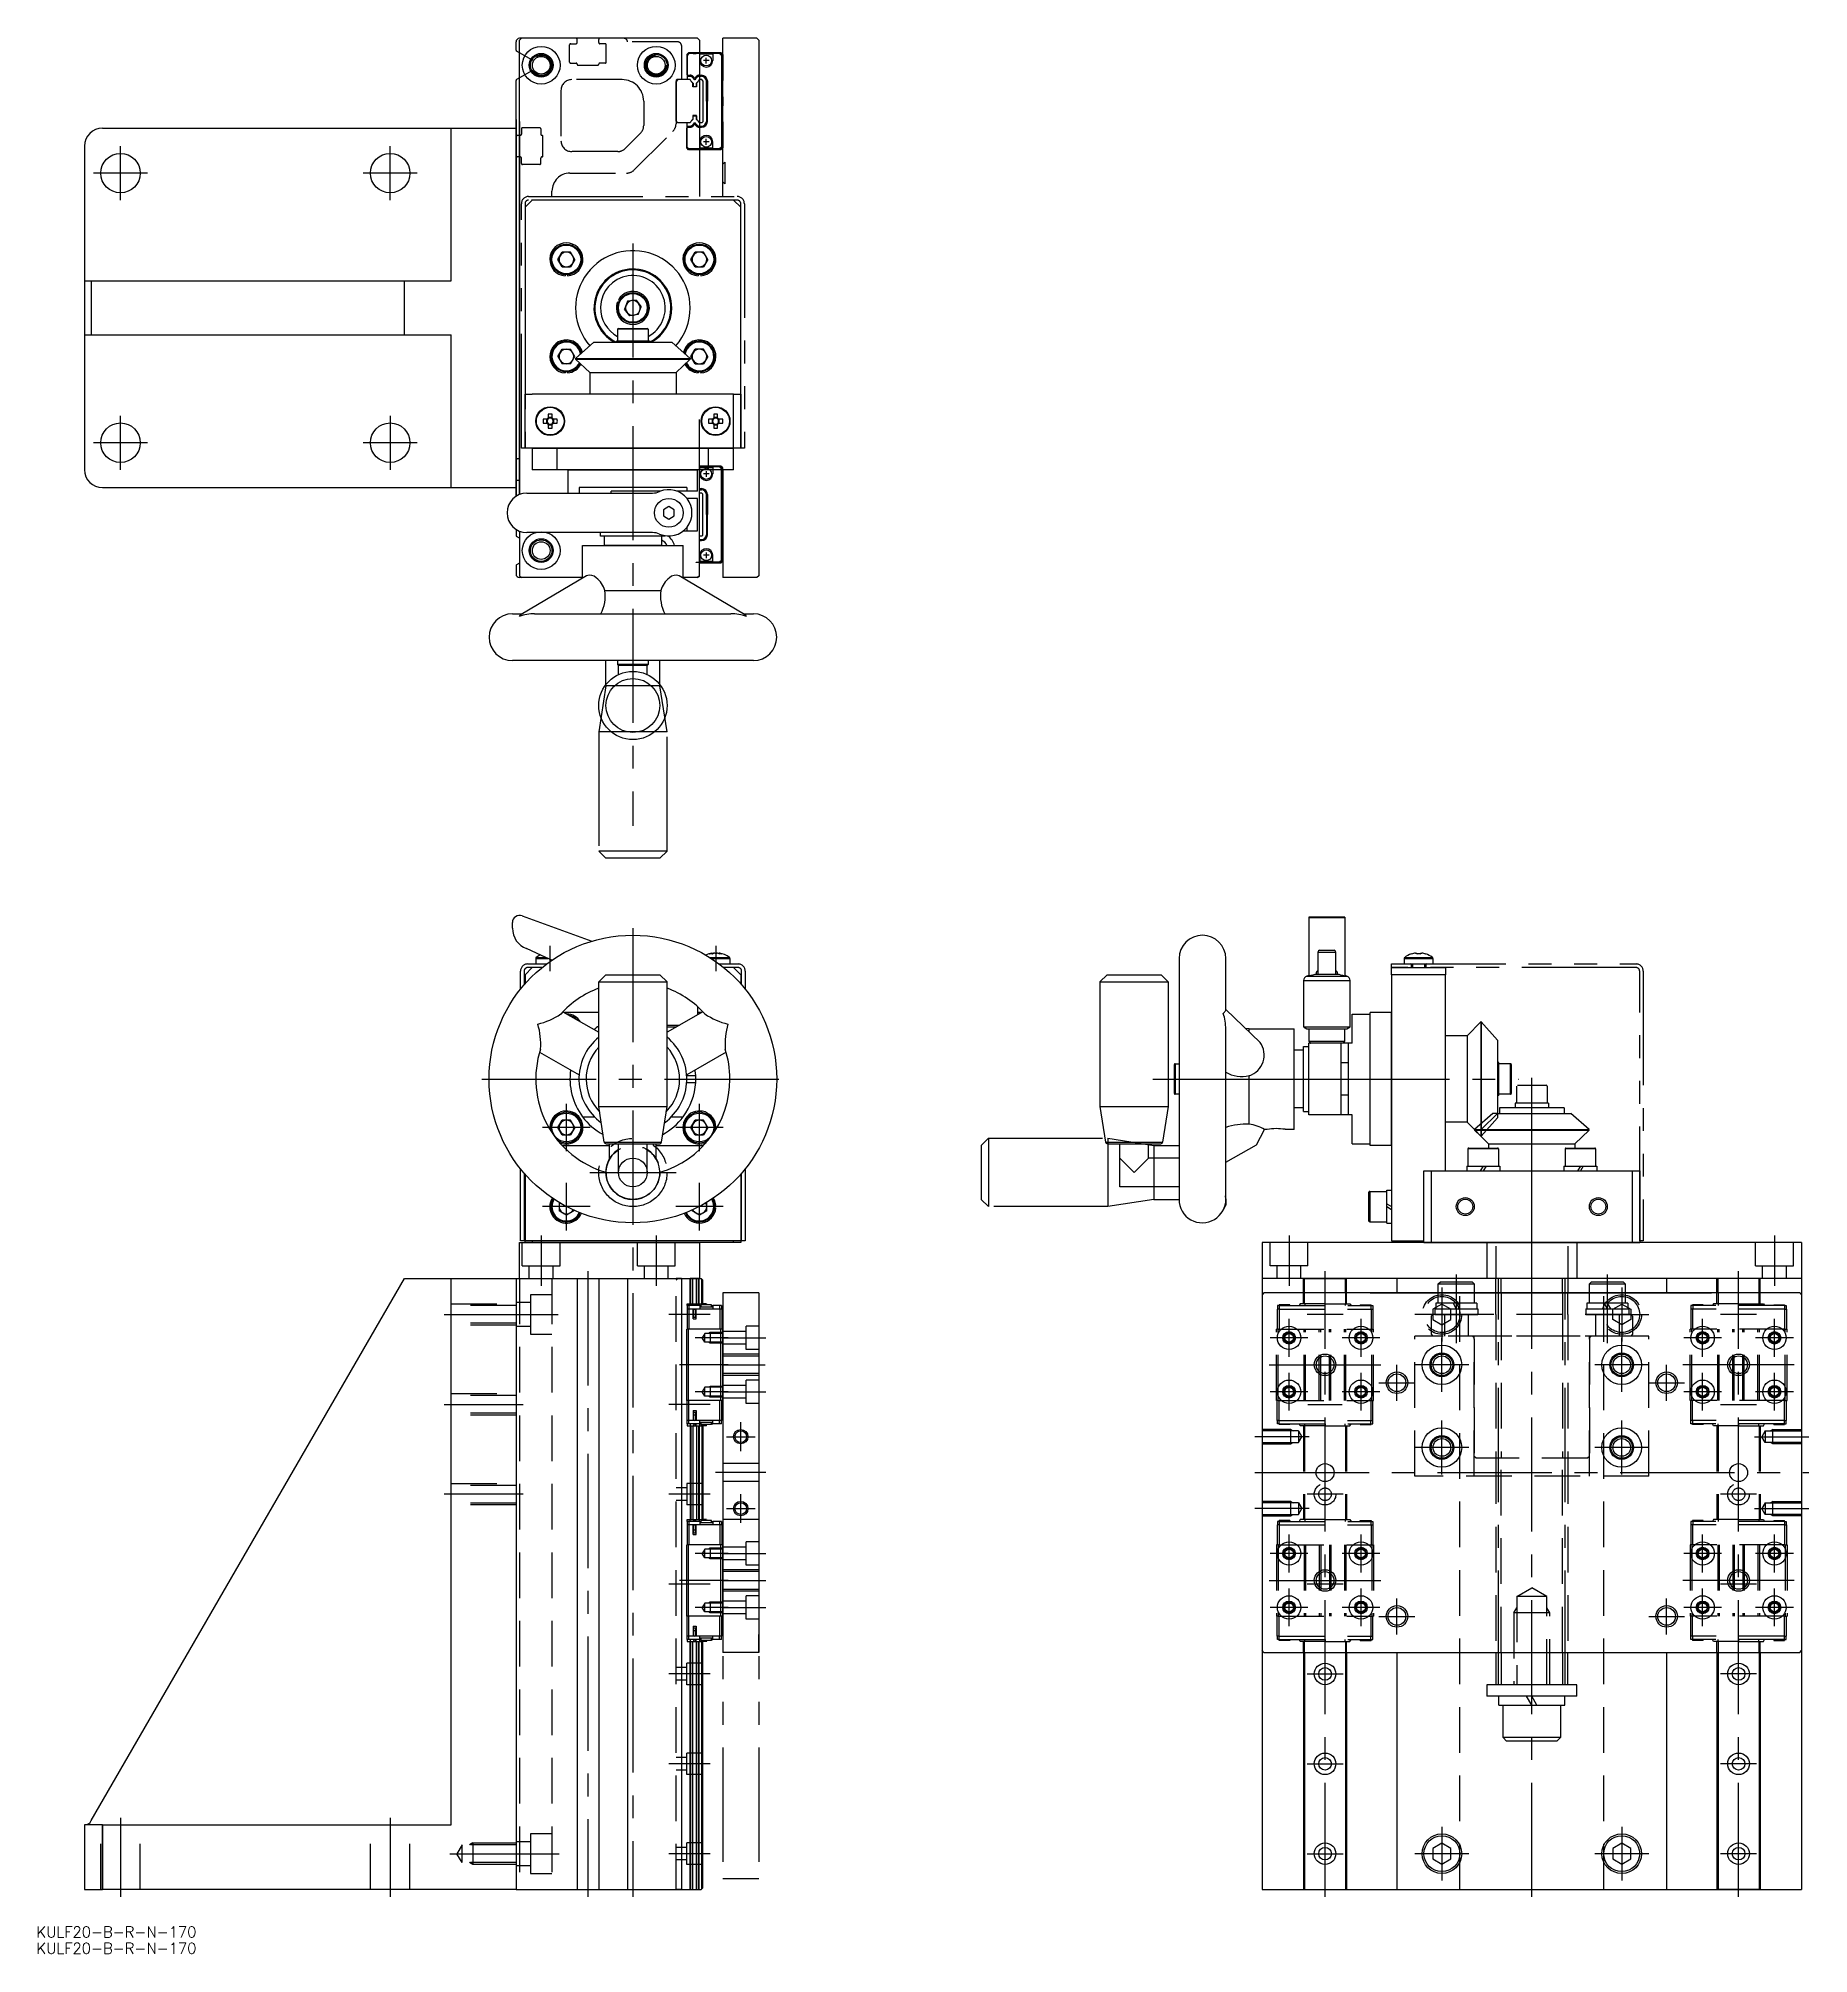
# Model space of a CAD drawing. Extents: x -165 to 327, y -498 to 35.
import ezdxf

# ---------------------------------------------------------------- set-up
doc = ezdxf.new("R2010")
doc.units = 0
for name, pattern in [('CENTER', [50.8, 31.75, -6.35, 6.35, -6.35]), ('DASHED', [19.05, 12.7, -6.35]), ('HIDDEN', [1.905, 1.27, -0.635]), ('PHANTOM', [63.5, 31.75, -6.35, 6.35, -6.35, 6.35, -6.35])]:
    doc.linetypes.add(name, pattern=pattern)
doc.layers.get('0').update_dxf_attribs({"linetype": 'CONTINUOUS'})
doc.layers.add('CENTER', color=1, linetype='CENTER')
doc.layers.add('SCALE', color=7, linetype='CONTINUOUS')
doc.styles.get("Standard").update_dxf_attribs({"font": 'txt.shx', "height": 3, "bigfont": 'bigfont.shx'})

# ---------------------------------------------------------------- blocks, each defined once
blk = doc.blocks.new('*U3')
at = {"color": 7, "linetype": 'CONTINUOUS'}
blk.add_text('KULF20-B-R-N-170', height=3, dxfattribs=at).set_placement((-165.87, -493.27))
blk = doc.blocks.new('*U4')
at = {"color": 7, "linetype": 'CONTINUOUS'}
blk.add_text('KULF20-B-R-N-170', height=3, dxfattribs=at).set_placement((-165.87, -497.82))

msp = doc.modelspace()

# ---------------------------------------------------------------- linework, layer by layer
at = {"color": 7, "linetype": 'CONTINUOUS'}
for p, q in [((-32.5, 31.71), (-32.5, 34)), ((-31, 35), (-31.5, 35)), ((-31.5, 34.5), (-31, 35)), ((-31.5, -91.87), (-31.5, 34.5)), ((18, 35), (-31, 35)), ((18, 35), (18.5, 34.5)), ((18.5, 34.5), (18, 35)), ((18.5, 34.5), (18.5, -9)), ((34.5, 35), (25, 35)), ((33, 35), (25, 35)), ((25, -9), (25, 35)), ((34.5, 35), (33, 35)), ((35, 34.5), (34.5, 35)), ((35, 34.5), (34.5, 35)), ((35, 34.5), (35, -114.5)), ((-31.5, 30.96), (-32.35, 31.45)), ((24.5, 31), (18.5, 31)), ((24.2, 30.8), (18.5, 30.8)), ((18.6, 30.75), (18.5, 30.75)), ((18.6, 28.8), (18.6, 30.75)), ((22.2, 30.55), (18.6, 30.55)), ((21.2, 28.8), (19.6, 28.8)), ((20.4, 28), (20.4, 29.6)), ((22.2, 30.75), (22.2, 28.8)), ((24.1, 30.75), (22.2, 30.75)), ((24.6, 30.25), (24.1, 30.75)), ((24.7, 30.3), (24.2, 30.8)), ((25, 30.5), (24.5, 31)), ((24.6, 30.25), (24.6, 4.75)), ((24.7, 30.3), (24.7, 4.7)), ((25, 30.5), (25, 23.3)), ((-32.5, -92.39), (-32.5, 23.29)), ((-31.5, 24.04), (-32.35, 23.55)), ((19.2, 23.5), (18.5, 23.5)), ((18.51, 24.73), (19.13, 24.73)), ((18.51, 24.73), (18.51, 24.43)), ((18.51, 24.43), (19.13, 24.43)), ((19.13, 24.43), (19.13, 24.73)), ((19.5, 23.2), (19.2, 23.5)), ((19.5, 23.2), (19.5, 11.8)), ((20.43, 17.5), (20.43, 23.13)), ((20.43, 23.13), (20.73, 23.13)), ((20.73, 23.13), (20.73, 17.5)), ((24.75, 22.9), (25, 23.3)), ((24.75, 22.9), (24.75, 12.1)), ((20.43, 17.5), (20.43, 11.87)), ((20.73, 17.5), (20.43, 17.5)), ((20.73, 11.87), (20.73, 17.5)), ((25, 18.7), (24.75, 19.1)), ((25, 16.3), (24.75, 15.9)), ((25, 18.7), (25, 16.3)), ((-32.5, 12.39), (-32.5, -92.39)), ((-31.5, 11.87), (-31.5, -91.87)), ((19.2, 11.5), (18.5, 11.5)), ((19.5, 11.8), (19.2, 11.5)), ((20.43, 11.87), (20.73, 11.87)), ((24.75, 12.1), (25, 11.7)), ((25, 11.7), (25, 4.5)), ((-147.5, 10), (-32.5, 10)), ((-50.5, -32.5), (-50.5, 10)), ((-31.5, 8), (-32.2, 8)), ((18.51, 10.57), (19.13, 10.57)), ((18.51, 10.27), (18.51, 10.57)), ((18.51, 10.27), (19.13, 10.27)), ((18.6, 6.2), (18.6, 4.25)), ((19.13, 10.57), (19.13, 10.27)), ((21.2, 6.2), (19.6, 6.2)), ((20.4, 5.4), (20.4, 7)), ((22.2, 4.25), (22.2, 6.2)), ((-152.5, 5), (-152.5, -32.5)), ((-31.5, 2), (-32.2, 2)), ((18.6, 4.25), (18.5, 4.25)), ((24.2, 4.2), (18.5, 4.2)), ((24.5, 4), (18.5, 4)), ((22.2, 4.45), (18.6, 4.45)), ((24.1, 4.25), (22.2, 4.25)), ((24.6, 4.75), (24.1, 4.25)), ((24.7, 4.7), (24.2, 4.2)), ((25, 4.5), (24.5, 4)), ((-28, -10), (-30, -12)), ((28, -10), (-28, -10)), ((30, -12), (28, -10)), ((-30, -12), (-30, -64)), ((30, -64), (30, -12)), ((-20.86, -26.5), (-19.68, -24.46)), ((-19.68, -28.54), (-20.86, -26.5)), ((-17.32, -24.46), (-19.68, -24.46)), ((-16.14, -26.5), (-17.32, -24.46)), ((-16.14, -26.5), (-17.32, -28.54)), ((16.14, -26.5), (17.32, -24.46)), ((17.32, -28.54), (16.14, -26.5)), ((19.68, -24.46), (17.32, -24.46)), ((20.86, -26.5), (19.68, -24.46)), ((20.86, -26.5), (19.68, -28.54)), ((-19.68, -28.54), (-17.32, -28.54)), ((-18.83, -30.74), (-18.86, -31.09)), ((-18.17, -30.74), (-18.14, -31.09)), ((17.32, -28.54), (19.68, -28.54)), ((18.17, -30.74), (18.14, -31.09)), ((18.83, -30.74), (18.86, -31.09)), ((-152.5, -32.5), (-150.67, -32.5)), ((-152.5, -32.5), (-152.5, -47.5)), ((-150.67, -32.5), (-150.67, -47.5)), ((-150.67, -32.5), (-63.52, -32.5)), ((-63.52, -47.5), (-63.52, -32.5)), ((-63.52, -32.5), (-50.5, -32.5)), ((-4, -38.56), (-4.33, -38.44)), ((-3.72, -37.95), (-4.03, -37.78)), ((-1.45, -38.14), (-2.33, -40.33)), ((-0.88, -42.19), (-2.33, -40.33)), ((0.88, -37.81), (-1.45, -38.14)), ((1.45, -41.86), (-0.88, -42.19)), ((0.88, -37.81), (2.33, -39.67)), ((1.45, -41.86), (2.33, -39.67)), ((-152.5, -47.5), (-150.67, -47.5)), ((-152.5, -47.5), (-152.5, -85)), ((-150.67, -47.5), (-63.52, -47.5)), ((-63.52, -47.5), (-50.5, -47.5)), ((-50.5, -90), (-50.5, -47.5)), ((4.25, -45.95), (-4.25, -45.95)), ((-4.25, -45.95), (-4.25, -49.2)), ((-4, -45.7), (4, -45.7)), ((4.25, -45.95), (4.25, -49.2)), ((-20.86, -53.5), (-19.68, -51.46)), ((-19.68, -51.46), (-17.32, -51.46)), ((-16.14, -53.5), (-17.32, -51.46)), ((-10.82, -49.56), (-15.92, -54.07)), ((-10.82, -49.56), (10.82, -49.56)), ((-4.6, -49.2), (4.6, -49.2)), ((-4.6, -49.21), (-4.6, -49.55)), ((4.6, -49.2), (4.6, -49.56)), ((10.82, -49.56), (15.92, -54.07)), ((16.14, -53.5), (17.32, -51.46)), ((19.68, -51.46), (17.32, -51.46)), ((20.86, -53.5), (19.68, -51.46)), ((-20.86, -53.5), (-19.68, -55.54)), ((-17.32, -55.54), (-19.68, -55.54)), ((-18.83, -57.74), (-18.86, -58.09)), ((-18.17, -57.74), (-18.14, -58.09)), ((-17.32, -55.54), (-16.14, -53.5)), ((-15.92, -54.07), (-15.92, -54.21)), ((-15.92, -54.07), (15.92, -54.07)), ((-15.92, -54.21), (-12, -58)), ((-15.92, -54.21), (15.92, -54.21)), ((-12, -58), (-12, -64)), ((-12, -58), (12, -58)), ((15.92, -54.21), (12, -58)), ((12, -58), (12, -64)), ((15.92, -54.07), (15.92, -54.21)), ((17.32, -55.54), (16.14, -53.5)), ((17.32, -55.54), (19.68, -55.54)), ((18.17, -57.74), (18.14, -58.09)), ((18.83, -57.74), (18.86, -58.09)), ((20.86, -53.5), (19.68, -55.54)), ((-30, -64), (-28, -64)), ((-30, -79), (-30, -64)), ((28, -64), (-28, -64)), ((28, -64), (30, -64)), ((28, -79), (28, -64)), ((30, -64), (30, -79)), ((-23.87, -70.99), (-24.98, -70.99)), ((-24.98, -72.02), (-23.87, -72.02)), ((-23.98, -70.99), (-23.98, -72.02)), ((-23.52, -69.52), (-23.52, -70.63)), ((-22.49, -70.52), (-23.52, -70.52)), ((-23.52, -72.37), (-23.52, -73.48)), ((-23.52, -72.48), (-22.49, -72.48)), ((-22.49, -70.63), (-22.49, -69.52)), ((-22.49, -73.48), (-22.49, -72.37)), ((-21.02, -70.99), (-22.13, -70.99)), ((-22.13, -72.02), (-21.02, -72.02)), ((-22.02, -72.02), (-22.02, -70.99)), ((18.5, -114.5), (18.5, -71)), ((22.13, -70.99), (21.02, -70.99)), ((21.02, -72.02), (22.13, -72.02)), ((22.02, -70.99), (22.02, -72.02)), ((22.48, -69.52), (22.48, -70.63)), ((23.51, -70.52), (22.48, -70.52)), ((22.48, -72.37), (22.48, -73.48)), ((22.48, -72.48), (23.51, -72.48)), ((23.51, -70.63), (23.51, -69.52)), ((23.51, -73.48), (23.51, -72.37)), ((24.98, -70.99), (23.87, -70.99)), ((23.87, -72.02), (24.98, -72.02)), ((23.98, -72.02), (23.98, -70.99)), ((-28, -79), (-30, -79)), ((28, -79), (-28, -79)), ((28, -79), (-28, -79)), ((-28, -79), (28, -79)), ((28, -79), (-28, -79)), ((28, -79), (-28, -79)), ((28, -79), (-28, -79)), ((-21.02, -85), (-21.02, -79)), ((21.02, -85), (21.02, -79)), ((30, -79), (28, -79)), ((-31.5, -82), (-32.2, -82)), ((-21.02, -85), (-28, -85)), ((21.02, -85), (-21.02, -85)), ((-18, -91.5), (-18, -85)), ((-18, -85), (18, -85)), ((18, -91), (18, -85)), ((18, -91), (18, -85)), ((24.5, -84), (18.5, -84)), ((24.2, -84.2), (18.5, -84.2)), ((18.6, -84.25), (18.5, -84.25)), ((18.6, -86.2), (18.6, -84.25)), ((22.2, -84.45), (18.6, -84.45)), ((28, -85), (21.02, -85)), ((22.2, -84.25), (22.2, -86.2)), ((24.1, -84.25), (22.2, -84.25)), ((24.6, -84.75), (24.1, -84.25)), ((24.7, -84.7), (24.2, -84.2)), ((25, -84.5), (24.5, -84)), ((24.6, -110.25), (24.6, -84.75)), ((24.6, -110.25), (24.6, -85)), ((24.7, -110.3), (24.7, -84.7)), ((24.7, -110.3), (24.7, -85)), ((25, -91.7), (25, -84.5)), ((25, -85), (25, -115)), ((-147.5, -90), (-50.5, -90)), ((-50.5, -90), (-32.5, -90)), ((-31.5, -88), (-32.2, -88)), ((-14.97, -90), (-14.97, -91.5)), ((14.97, -90), (-14.97, -90)), ((14.97, -90), (14.97, -91)), ((14.97, -90), (14.97, -91)), ((18.51, -90.27), (19.13, -90.27)), ((18.51, -90.57), (19.13, -90.57)), ((19.13, -90.57), (19.13, -90.27)), ((21.2, -86.2), (19.6, -86.2)), ((20.4, -85.4), (20.4, -87)), ((-29.5, -91.5), (5.46, -91.5)), ((7.65, -91), (-6, -91)), ((-6, -91.5), (-6, -91)), ((10, -95.27), (8.5, -96.13)), ((11.5, -96.13), (10, -95.27)), ((18, -91), (12.35, -91)), ((18, -93), (15.05, -93)), ((18, -102), (18, -93)), ((19.2, -91.5), (18.5, -91.5)), ((19.5, -91.8), (19.2, -91.5)), ((19.5, -103.2), (19.5, -91.8)), ((20.43, -91.87), (20.73, -91.87)), ((20.43, -97.5), (20.43, -91.87)), ((20.73, -91.87), (20.73, -97.5)), ((24.75, -92.1), (25, -91.7)), ((24.75, -92.1), (25, -91.7)), ((24.75, -102.9), (24.75, -92.1)), ((24.75, -102.9), (24.75, -92.1)), ((25, -96.3), (24.75, -95.9)), ((25, -96.3), (24.75, -95.9)), ((8.5, -96.13), (8.5, -97.87)), ((8.5, -97.87), (10, -98.73)), ((10, -98.73), (11.5, -97.87)), ((11.5, -97.87), (11.5, -96.13)), ((14.97, -101.1), (14.97, -102)), ((20.73, -97.5), (20.43, -97.5)), ((20.43, -97.5), (20.43, -103.13)), ((20.73, -103.13), (20.73, -97.5)), ((25, -98.7), (24.75, -99.1)), ((25, -98.7), (24.75, -99.1)), ((25, -98.7), (25, -96.3)), ((25, -98.7), (25, -96.3)), ((-32.5, -101.61), (-32.5, -103.29)), ((-31.5, -104.04), (-32.35, -103.55)), ((-31.5, -102.13), (-31.5, -114.5)), ((5.46, -102.5), (-29.5, -102.5)), ((-14, -106.1), (14, -106.1)), ((-14, -115.17), (-14, -106.1)), ((-9, -103.5), (-9, -102.5)), ((9, -103.5), (-9, -103.5)), ((-8, -103.5), (-8, -106.1)), ((8, -106.1), (-8, -106.1)), ((-8, -106.1), (8, -106.1)), ((8, -103.5), (8, -106.1)), ((9, -103.5), (9, -103.37)), ((9, -103.5), (9, -103.37)), ((14, -115.17), (14, -106.1)), ((14.06, -102), (18, -102)), ((19.2, -103.5), (18.5, -103.5)), ((18.51, -104.43), (19.13, -104.43)), ((18.51, -104.73), (19.13, -104.73)), ((19.13, -104.43), (19.13, -104.73)), ((19.5, -103.2), (19.2, -103.5)), ((20.43, -103.13), (20.73, -103.13)), ((24.75, -102.9), (25, -103.3)), ((25, -110.5), (25, -103.3)), ((-32.5, -111.71), (-32.5, -114)), ((-31.5, -110.96), (-32.35, -111.45)), ((18.6, -110.75), (18.5, -110.75)), ((24.2, -110.8), (18.5, -110.8)), ((24.5, -111), (18.5, -111)), ((18.6, -108.8), (18.6, -110.75)), ((22.2, -110.55), (18.6, -110.55)), ((21.2, -108.8), (19.6, -108.8)), ((20.4, -108), (20.4, -109.6)), ((22.2, -110.75), (22.2, -108.8)), ((24.1, -110.75), (22.2, -110.75)), ((24.6, -110.25), (24.1, -110.75)), ((24.7, -110.3), (24.2, -110.8)), ((25, -110.5), (24.5, -111)), ((-31.5, -114.5), (-31, -115)), ((-31.5, -114.5), (-31, -115)), ((-31, -115), (-31.5, -115)), ((-31, -115), (-31.5, -115)), ((-12.87, -114.49), (-31.07, -125.27)), ((-14, -115), (-31, -115)), ((31.07, -125.28), (12.86, -114.49)), ((18, -115), (14, -115)), ((18.5, -114.5), (18, -115)), ((18, -115), (18.5, -114.5)), ((33, -115), (25, -115)), ((34.5, -115), (33, -115)), ((35, -114.5), (34.5, -115)), ((-7.79, -118.6), (7.79, -118.6)), ((-33.5, -125.1), (-30.78, -125.1)), ((-27.34, -125.1), (27.26, -125.1)), ((30.76, -125.1), (33.5, -125.1)), ((33.5, -138.1), (-33.5, -138.1)), ((7.5, -138.1), (-7.5, -138.1)), ((-4.25, -138.1), (-4.25, -139.15)), ((4.25, -138.1), (4.25, -139.15)), ((4.25, -139.15), (-4.25, -139.15)), ((-4, -141.98), (-4, -139.4)), ((-4, -139.4), (4, -139.4)), ((4, -141.98), (4, -139.4)), ((-33.5, -212.58), (-33.5, -211)), ((-30.82, -209.12), (-11.44, -216.17)), ((188, -209.5), (188, -209.62)), ((188, -209.62), (188, -225.88)), ((198, -209.62), (188, -209.62)), ((198, -209.5), (198, -209.62)), ((198, -209.62), (198, -225.88)), ((-28, -223.5), (-30, -225.5)), ((-25.28, -223.5), (-28, -223.5)), ((-27, -220.96), (-27, -222.5)), ((-27, -220.96), (-23.64, -220.96)), ((-26.85, -220.67), (-24.3, -220.67)), ((21.34, -220.67), (25.94, -220.67)), ((21.79, -220.96), (26.06, -220.96)), ((21.99, -219.48), (22.05, -219.48)), ((22.83, -219.48), (22.67, -219.48)), ((22.83, -219.48), (23.33, -219.48)), ((24, -219.48), (23.95, -219.48)), ((24, -219.48), (24.01, -219.48)), ((25.94, -220.67), (26.85, -220.67)), ((26.06, -220.96), (27, -220.96)), ((27, -220.96), (27, -222.5)), ((30, -225.5), (28, -223.5)), ((151.9, -221), (151.9, -288)), ((164.9, -235.12), (164.9, -221)), ((190.5, -219.2), (195.5, -219.2)), ((191, -218.7), (195, -218.7)), ((211, -225.5), (211, -223.5)), ((211, -223.5), (226, -223.5)), ((214.5, -220.96), (214.5, -222.5)), ((214.5, -220.96), (218.5, -220.96)), ((214.5, -222.5), (218.5, -222.5)), ((214.65, -220.67), (218.5, -220.67)), ((216.5, -223.5), (216.5, -222.7)), ((216.52, -219.73), (216.51, -219.71)), ((217.63, -219.48), (217.99, -219.48)), ((217.99, -219.48), (217.99, -219.73)), ((218.5, -220.67), (222.35, -220.67)), ((218.5, -220.96), (222.5, -220.96)), ((218.5, -222.5), (222.5, -222.5)), ((219.02, -219.48), (219.37, -219.48)), ((219.02, -219.73), (219.02, -219.48)), ((220.49, -219.71), (220.48, -219.73)), ((220.5, -222.7), (220.5, -223.5)), ((222.5, -220.96), (222.5, -222.5)), ((226, -223.5), (226, -225.5)), ((-30, -225.5), (-30, -228.04)), ((-9.5, -227.5), (-7.5, -225.5)), ((-9.5, -262.17), (-9.5, -227.5)), ((-9.5, -227.5), (9.5, -227.5)), ((-7.5, -225.5), (7.5, -225.5)), ((9.5, -227.5), (7.5, -225.5)), ((9.5, -262.17), (9.5, -227.5)), ((30, -225.5), (30, -228.04)), ((129.9, -227.5), (131.9, -225.5)), ((129.9, -227.5), (148.9, -227.5)), ((129.9, -227.5), (129.9, -262.17)), ((131.9, -225.5), (146.9, -225.5)), ((148.9, -227.5), (146.9, -225.5)), ((148.9, -227.5), (148.9, -262.17)), ((186.5, -227.14), (199.5, -227.14)), ((187.47, -225.88), (198.53, -225.88)), ((190.16, -225.38), (195.84, -225.38)), ((226, -225.5), (211, -225.5)), ((211, -225.5), (211, -299.5)), ((226, -280), (226, -225.5)), ((18, -234.38), (18, -236.6)), ((-19.45, -235.77), (-9.5, -241.51)), ((-9.5, -236), (-19.04, -236)), ((19.45, -235.77), (9.5, -241.51)), ((9.5, -239.5), (12.98, -239.5)), ((19.04, -236), (18, -236)), ((18.35, -236.4), (18, -236.43)), ((174.43, -244.31), (164.9, -235.12)), ((200, -236.5), (205, -236.5)), ((200, -244.5), (200, -236.5)), ((205, -273), (205, -236)), ((211, -273), (211, -236)), ((235.79, -238.58), (232, -242.5)), ((235.93, -238.58), (235.79, -238.58)), ((235.79, -238.58), (235.79, -254.5)), ((240.44, -243.68), (235.93, -238.58)), ((235.93, -238.58), (235.93, -254.5)), ((9.5, -240), (12.11, -240)), ((164.9, -287.86), (164.9, -240.61)), ((171.4, -240.5), (170.39, -240.41)), ((171.4, -241.39), (171.4, -240.5)), ((171.4, -240.5), (183.9, -240.5)), ((183.9, -268.5), (183.9, -240.5)), ((186.5, -240), (199.5, -240)), ((187.37, -240.5), (198.63, -240.5)), ((188, -244), (198, -244)), ((188, -264.5), (188, -244.5)), ((197, -264.5), (197, -244.5)), ((199, -264.5), (199, -244.5)), ((232, -242.5), (226, -242.5)), ((232, -242.5), (232, -254.5)), ((240.44, -243.68), (240.44, -254.5)), ((-25.95, -247.03), (-14.96, -253.37)), ((25.95, -247.03), (14.96, -253.37)), ((150.85, -250.25), (151.9, -250.25)), ((150.85, -250.25), (150.85, -258.75)), ((183.9, -262.5), (183.9, -246.5)), ((186.5, -246.5), (183.9, -246.5)), ((186.5, -245.5), (188, -245.5)), ((186.5, -263.5), (186.5, -245.5)), ((188, -263.5), (188, -245.5)), ((240.8, -249.9), (240.44, -249.9)), ((240.8, -259.1), (240.8, -249.9)), ((244.05, -250.25), (240.8, -250.25)), ((244.05, -258.75), (244.05, -250.25)), ((14.97, -253.5), (17.47, -253.5)), ((14.97, -255.5), (17.47, -255.5)), ((17.47, -255.5), (17.47, -253.5)), ((150.6, -258.5), (150.6, -250.5)), ((171.4, -267.06), (171.4, -253.57)), ((232, -254.5), (232, -266.5)), ((235.79, -254.5), (235.79, -270.43)), ((235.93, -254.5), (235.93, -270.43)), ((240.44, -254.5), (240.44, -264.06)), ((244.3, -250.5), (244.3, -258.5)), ((151.9, -258.75), (150.85, -258.75)), ((240.8, -259.1), (240.44, -259.1)), ((244.05, -258.75), (240.8, -258.75)), ((245.75, -256.45), (245.75, -261.2)), ((246, -256.2), (254, -256.2)), ((254.25, -256.45), (254.25, -261.2)), ((-20.86, -268), (-19.68, -265.96)), ((-17.32, -265.96), (-19.68, -265.96)), ((-16.14, -268), (-17.32, -265.96)), ((-14, -265), (-10.71, -265)), ((-9.5, -262.17), (9.5, -262.17)), ((-7.95, -272.08), (-9.5, -262.17)), ((7.95, -272.08), (9.5, -262.17)), ((10.71, -265), (14, -265)), ((16.14, -268), (17.32, -265.96)), ((19.68, -265.96), (17.32, -265.96)), ((20.86, -268), (19.68, -265.96)), ((129.9, -262.17), (131.47, -272.08)), ((129.9, -262.17), (148.9, -262.17)), ((148.9, -262.17), (147.33, -272.08)), ((186.5, -262.5), (183.9, -262.5)), ((186.5, -263.5), (188, -263.5)), ((200, -272.5), (200, -264.5)), ((240.44, -264.06), (235.93, -268.57)), ((240.44, -264.06), (260.82, -264.06)), ((241, -262.5), (241, -264.06)), ((259, -262.5), (241, -262.5)), ((245.4, -261.2), (245.4, -262.5)), ((254.6, -261.2), (245.4, -261.2)), ((254.6, -261.2), (254.6, -262.5)), ((259, -262.5), (259, -264.06)), ((265.92, -268.57), (260.82, -264.06)), ((-19.68, -270.04), (-20.86, -268)), ((-19.68, -270.04), (-17.32, -270.04)), ((-16.14, -268), (-17.32, -270.04)), ((17.32, -270.04), (16.14, -268)), ((17.32, -270.04), (19.68, -270.04)), ((20.86, -268), (19.68, -270.04)), ((173.47, -272.83), (175.7, -268.5)), ((176.4, -268.5), (175.7, -268.5)), ((183.9, -268.5), (181.4, -268.5)), ((232, -266.5), (226, -266.5)), ((232, -266.5), (238, -272.5)), ((234.08, -268.57), (234.08, -268.71)), ((234.08, -268.57), (265.92, -268.57)), ((234.08, -268.71), (235.79, -270.43)), ((234.08, -268.71), (265.92, -268.71)), ((235.79, -270.43), (235.93, -270.43)), ((262, -272.5), (265.92, -268.71)), ((265.92, -268.71), (265.92, -268.57)), ((-19.67, -273), (-6.5, -273)), ((-18.83, -272.24), (-18.86, -272.59)), ((-18.17, -272.24), (-18.14, -272.59)), ((-7.95, -272.08), (7.95, -272.08)), ((-7.46, -272.5), (7.46, -272.5)), ((-6.5, -276.76), (-6.5, -272.5)), ((-4, -280.5), (-4, -272.5)), ((4, -280.5), (4, -272.5)), ((6.5, -276.76), (6.5, -272.5)), ((6.5, -273), (19.67, -273)), ((18.17, -272.24), (18.14, -272.59)), ((18.83, -272.24), (18.86, -272.59)), ((131.47, -272.08), (147.33, -272.08)), ((131.96, -272.5), (146.84, -272.5)), ((135.4, -284.5), (135.4, -272.5)), ((135.4, -276.5), (139.4, -280.5)), ((139.4, -280.5), (143.4, -276.5)), ((143.4, -276.5), (143.4, -272.5)), ((151.9, -276.5), (143.4, -276.5)), ((151.9, -273), (151.9, -288)), ((164.9, -277.67), (173.47, -272.83)), ((200, -272.5), (205, -272.5)), ((240.75, -273.95), (232.25, -273.95)), ((232.25, -273.95), (232.25, -278.7)), ((232.5, -273.7), (240.5, -273.7)), ((238, -272.5), (238, -273.7)), ((238, -272.5), (262, -272.5)), ((240.75, -273.95), (240.75, -278.7)), ((267.75, -273.95), (259.25, -273.95)), ((259.25, -273.95), (259.25, -278.7)), ((259.5, -273.7), (267.5, -273.7)), ((262, -272.5), (262, -273.7)), ((267.75, -273.95), (267.75, -278.7)), ((-30, -280.96), (-30, -299.5)), ((30, -280.96), (30, -299.5)), ((220, -280), (226, -280)), ((220, -299.5), (220, -280)), ((222, -280), (222, -300)), ((222, -280), (278, -280)), ((231.91, -278.7), (231.91, -280)), ((231.91, -278.7), (241.1, -278.7)), ((236.48, -278.7), (235.67, -280)), ((237.29, -278.7), (236.48, -280)), ((241.1, -278.7), (241.1, -280)), ((258.91, -278.7), (258.91, -280)), ((258.91, -278.7), (268.1, -278.7)), ((263.5, -278.7), (262.69, -280)), ((264.31, -278.7), (263.5, -280)), ((268.1, -278.7), (268.1, -280)), ((278, -280), (280, -280)), ((278, -300), (278, -280)), ((280, -280), (280, -300)), ((151.9, -284.5), (135.4, -284.5)), ((164.85, -286.96), (164.9, -287.02)), ((164.9, -287.86), (164.85, -286.96)), ((204.7, -290), (204.7, -286)), ((204.95, -285.75), (204.95, -290)), ((204.95, -285.75), (209.7, -285.75)), ((209.7, -285.4), (211, -285.4)), ((209.7, -294.6), (209.7, -285.4)), ((-20.54, -288.82), (-20.54, -291.18)), ((-18.5, -292.36), (-20.54, -291.18)), ((-16.46, -291.18), (-18.5, -292.36)), ((-16.46, -291.18), (-16.46, -290.96)), ((16.46, -290.96), (16.46, -291.18)), ((18.5, -292.36), (16.46, -291.18)), ((20.54, -291.18), (18.5, -292.36)), ((20.54, -291.18), (20.54, -288.82)), ((22.74, -289.67), (23.09, -289.64)), ((22.74, -290.33), (23.09, -290.36)), ((164.18, -290.96), (164.9, -289.57)), ((164.9, -287.86), (164.9, -289.57)), ((204.7, -294), (204.7, -290)), ((204.95, -290), (204.95, -294.25)), ((209.7, -289.19), (211, -290)), ((209.7, -290), (211, -290.81)), ((204.95, -294.25), (209.7, -294.25)), ((209.7, -294.6), (211, -294.6)), ((-31.5, -300), (18.5, -300)), ((-31.5, -310), (-31.5, -300)), ((30, -299.5), (-30, -299.5)), ((-30, -300), (-30, -299.5)), ((-28, -300), (-30, -300)), ((-28, -299.5), (-28, -300)), ((28, -300), (-28, -300)), ((18.5, -300), (18.5, -310)), ((28, -300), (28, -299.5)), ((30, -300), (28, -300)), ((30, -299.5), (30, -300)), ((325, -300), (175, -300)), ((175, -300), (175, -480)), ((211, -299.5), (220, -299.5)), ((220, -300), (220, -299.5)), ((220, -300), (280, -300)), ((280, -300), (222, -300)), ((325, -300), (325, -480)), ((-150.67, -460.8), (-63.52, -310)), ((-63.52, -310), (-32.5, -310)), ((-63.52, -310), (-50.5, -310)), ((-50.5, -310), (-32.5, -310)), ((-50.5, -462), (-50.5, -310)), ((-32.5, -310), (-32.5, -480)), ((-32.5, -310), (-32.5, -480)), ((-32.5, -310), (19, -310)), ((-15.5, -310), (-15.5, -480)), ((-9.5, -310), (-9.5, -480)), ((-1.5, -310), (-1.5, -480)), ((12.5, -310), (12, -310)), ((12, -310), (12.49, -310)), ((13.5, -310), (13.5, -480)), ((15.94, -317.05), (15.94, -310)), ((18.55, -310), (15.95, -310)), ((15.95, -310), (18.5, -310)), ((16.15, -317.05), (16.15, -310)), ((16.7, -317.05), (16.7, -310)), ((17.7, -317.05), (17.7, -310)), ((18.25, -317.05), (18.25, -310)), ((18.46, -317.05), (18.46, -310)), ((18.5, -310), (18.55, -310)), ((19.5, -310.5), (19, -310)), ((19.2, -317.05), (19.2, -310.2)), ((19.5, -317.05), (19.5, -310.5)), ((25, -314), (25, -414)), ((35, -314), (25, -314)), ((35, -314), (35, -414)), ((35, -314), (35, -409)), ((325, -310), (175, -310)), ((175.5, -314), (175, -314.5)), ((175.5, -314), (175, -314.5)), ((324.5, -314), (175.5, -314)), ((324.5, -314), (175.5, -314)), ((186.5, -314), (186.5, -310)), ((186.5, -310), (198.5, -310)), ((186.8, -314), (186.8, -310)), ((198.2, -314), (198.2, -310)), ((198.5, -314), (198.5, -310)), ((205, -314), (200, -314)), ((205, -314), (295, -314)), ((212.5, -310), (212.5, -314)), ((224, -311.5), (224.6, -310.9)), ((224, -314), (224, -311.5)), ((224, -311.5), (234, -311.5)), ((224.6, -310.9), (233.4, -310.9)), ((233.4, -310.9), (234, -311.5)), ((234, -311.5), (234, -314)), ((240, -314), (240, -310)), ((241.5, -314), (241.5, -310)), ((258.5, -314), (258.5, -310)), ((260, -310), (260, -314)), ((266, -311.5), (266.6, -310.9)), ((266, -314), (266, -311.5)), ((266, -311.5), (276, -311.5)), ((266.6, -310.9), (275.4, -310.9)), ((275.4, -310.9), (276, -311.5)), ((276, -311.5), (276, -314)), ((287.5, -310), (287.5, -314)), ((295, -314), (300, -314)), ((313.5, -310), (301.5, -310)), ((301.5, -314), (301.5, -310)), ((301.8, -314), (301.8, -310)), ((313.2, -314), (313.2, -310)), ((313.5, -314), (313.5, -310)), ((324.5, -314), (325, -314.5)), ((324.5, -314), (325, -314.5)), ((15.1, -317.05), (15.89, -317.05)), ((15.1, -317.55), (15.1, -317.05)), ((15.1, -317.55), (15.1, -318.55)), ((15.6, -317.55), (15.1, -317.55)), ((15.1, -318.55), (15.1, -324.05)), ((15.6, -318.55), (15.1, -318.55)), ((18.6, -317.55), (15.6, -317.55)), ((15.6, -317.55), (15.6, -318.55)), ((16.8, -318.55), (15.6, -318.55)), ((15.6, -318.55), (15.6, -324.05)), ((15.89, -317.05), (16.76, -317.05)), ((15.89, -317.55), (15.89, -317.05)), ((17.02, -317.55), (16.76, -317.05)), ((16.76, -317.05), (16.85, -317.05)), ((16.8, -321.25), (16.8, -318.55)), ((17.6, -318.55), (16.8, -318.55)), ((16.8, -319.35), (16.85, -319.35)), ((17.11, -317.55), (16.85, -317.05)), ((16.85, -317.05), (17.55, -317.05)), ((16.85, -318.9), (16.85, -319.95)), ((17.11, -317.55), (17.11, -317.55)), ((17.29, -317.55), (17.55, -317.05)), ((17.38, -317.55), (17.64, -317.05)), ((17.55, -317.05), (17.64, -317.05)), ((17.55, -319.95), (17.55, -318.9)), ((17.55, -319.35), (17.6, -319.35)), ((24.2, -318.55), (17.6, -318.55)), ((17.6, -321.25), (17.6, -318.55)), ((17.64, -317.05), (18.51, -317.05)), ((18.51, -317.05), (19.13, -317.05)), ((18.51, -317.55), (18.51, -317.05)), ((18.6, -317.55), (18.6, -318.55)), ((18.6, -317.55), (18.9, -317.55)), ((22.2, -317.95), (18.6, -317.95)), ((18.9, -317.35), (18.9, -317.95)), ((21.9, -317.35), (18.9, -317.35)), ((19.13, -317.05), (19.13, -317.35)), ((20.43, -317.05), (19.13, -317.05)), ((20.43, -317.05), (20.61, -317.35)), ((21.9, -317.95), (21.9, -317.35)), ((21.9, -317.55), (22.2, -317.55)), ((22.2, -317.55), (22.2, -318.55)), ((24.1, -317.55), (22.2, -317.55)), ((24.1, -317.55), (24.1, -318.55)), ((24.6, -317.55), (24.1, -317.55)), ((24.2, -318.55), (24.2, -324.05)), ((24.7, -318.55), (24.2, -318.55)), ((24.6, -317.55), (24.6, -318.55)), ((24.7, -318.55), (24.7, -324.05)), ((175, -314.5), (175, -413.5)), ((175, -314.5), (175, -413.5)), ((325, -314.5), (325, -413.5)), ((325, -314.5), (325, -413.5)), ((15, -343.95), (15, -324.05)), ((15.5, -324.05), (15, -324.05)), ((24.5, -324.05), (15.5, -324.05)), ((15.5, -343.95), (15.5, -324.05)), ((16.8, -319.81), (16.85, -319.81)), ((16.8, -321.25), (17.6, -321.25)), ((16.85, -319.95), (17.2, -319.95)), ((16.85, -319.95), (16.85, -320.75)), ((16.85, -320.75), (17.2, -320.75)), ((17.2, -319.95), (17.55, -319.95)), ((17.2, -320.75), (17.55, -320.75)), ((17.55, -319.81), (17.6, -319.81)), ((17.55, -320.75), (17.55, -319.95)), ((24.5, -343.95), (24.5, -324.05)), ((25, -324.05), (24.5, -324.05)), ((25, -343.95), (25, -324.05)), ((15.5, -343.95), (15, -343.95)), ((15.1, -349.45), (15.1, -343.95)), ((24.5, -343.95), (15.5, -343.95)), ((15.6, -349.45), (15.6, -343.95)), ((24.2, -349.45), (24.2, -343.95)), ((25, -343.95), (24.5, -343.95)), ((24.7, -349.45), (24.7, -343.95)), ((15.1, -350.45), (15.1, -349.45)), ((15.6, -349.45), (15.1, -349.45)), ((15.1, -350.45), (15.1, -350.95)), ((15.6, -350.45), (15.1, -350.45)), ((15.1, -350.95), (15.89, -350.95)), ((16.8, -349.45), (15.6, -349.45)), ((15.6, -350.45), (15.6, -349.45)), ((18.6, -350.45), (15.6, -350.45)), ((15.89, -350.45), (15.89, -350.95)), ((15.89, -350.95), (16.76, -350.95)), ((15.94, -350.95), (15.94, -377.05)), ((16.15, -350.95), (16.15, -377.05)), ((16.7, -350.95), (16.7, -377.05)), ((17.02, -350.45), (16.76, -350.95)), ((16.76, -350.95), (16.85, -350.95)), ((16.8, -346.75), (17.6, -346.75)), ((16.8, -346.75), (16.8, -349.45)), ((16.8, -348.19), (16.85, -348.19)), ((16.8, -348.65), (16.85, -348.65)), ((17.6, -349.45), (16.8, -349.45)), ((16.85, -347.25), (16.85, -348.05)), ((17.2, -347.25), (16.85, -347.25)), ((17.2, -348.05), (16.85, -348.05)), ((16.85, -348.05), (16.85, -349.1)), ((17.11, -350.45), (16.85, -350.95)), ((16.85, -350.95), (17.55, -350.95)), ((17.11, -350.45), (17.11, -350.45)), ((17.55, -347.25), (17.2, -347.25)), ((17.55, -348.05), (17.2, -348.05)), ((17.29, -350.45), (17.55, -350.95)), ((17.38, -350.45), (17.64, -350.95)), ((17.55, -348.05), (17.55, -347.25)), ((17.55, -349.1), (17.55, -348.05)), ((17.55, -348.19), (17.6, -348.19)), ((17.55, -348.65), (17.6, -348.65)), ((17.55, -350.95), (17.64, -350.95)), ((17.6, -346.75), (17.6, -349.45)), ((24.2, -349.45), (17.6, -349.45)), ((17.64, -350.95), (18.51, -350.95)), ((17.7, -350.95), (17.7, -377.05)), ((18.25, -350.95), (18.25, -377.05)), ((18.46, -350.95), (18.46, -377.05)), ((18.51, -350.45), (18.51, -350.95)), ((18.51, -350.95), (19.13, -350.95)), ((18.6, -350.45), (18.6, -349.45)), ((22.2, -350.05), (18.6, -350.05)), ((18.6, -350.45), (18.9, -350.45)), ((18.9, -350.05), (18.9, -350.65)), ((21.9, -350.65), (18.9, -350.65)), ((19.13, -350.95), (19.13, -350.65)), ((20.43, -350.95), (19.13, -350.95)), ((19.2, -350.95), (19.2, -377.05)), ((19.5, -350.95), (19.5, -377.05)), ((20.43, -350.95), (20.61, -350.65)), ((21.9, -350.65), (21.9, -350.05)), ((21.9, -350.45), (22.2, -350.45)), ((22.2, -350.45), (22.2, -349.45)), ((24.1, -350.45), (22.2, -350.45)), ((24.1, -350.45), (24.1, -349.45)), ((24.6, -350.45), (24.1, -350.45)), ((24.7, -349.45), (24.2, -349.45)), ((24.6, -350.45), (24.6, -349.45)), ((15.1, -377.05), (15.89, -377.05)), ((15.1, -377.55), (15.1, -377.05)), ((15.1, -377.55), (15.1, -378.55)), ((15.6, -377.55), (15.1, -377.55)), ((18.6, -377.55), (15.6, -377.55)), ((15.6, -377.55), (15.6, -378.55)), ((15.89, -377.05), (16.76, -377.05)), ((15.89, -377.55), (15.89, -377.05)), ((17.02, -377.55), (16.76, -377.05)), ((16.76, -377.05), (16.85, -377.05)), ((17.11, -377.55), (16.85, -377.05)), ((16.85, -377.05), (17.55, -377.05)), ((17.11, -377.55), (17.11, -377.55)), ((17.29, -377.55), (17.55, -377.05)), ((17.38, -377.55), (17.64, -377.05)), ((17.55, -377.05), (17.64, -377.05)), ((17.64, -377.05), (18.51, -377.05)), ((18.51, -377.05), (19.13, -377.05)), ((18.51, -377.55), (18.51, -377.05)), ((18.6, -377.55), (18.6, -378.55)), ((18.6, -377.55), (18.9, -377.55)), ((22.2, -377.95), (18.6, -377.95)), ((18.9, -377.35), (18.9, -377.95)), ((21.9, -377.35), (18.9, -377.35)), ((19.13, -377.05), (19.13, -377.35)), ((20.43, -377.05), (19.13, -377.05)), ((20.43, -377.05), (20.61, -377.35)), ((21.9, -377.95), (21.9, -377.35)), ((21.9, -377.55), (22.2, -377.55)), ((22.2, -377.55), (22.2, -378.55)), ((24.1, -377.55), (22.2, -377.55)), ((24.1, -377.55), (24.1, -378.55)), ((24.6, -377.55), (24.1, -377.55)), ((24.6, -377.55), (24.6, -378.55)), ((15.6, -378.55), (15.1, -378.55)), ((15.1, -378.55), (15.1, -384.05)), ((16.8, -378.55), (15.6, -378.55)), ((15.6, -378.55), (15.6, -384.05)), ((17.6, -378.55), (16.8, -378.55)), ((16.8, -381.25), (16.8, -378.55)), ((16.8, -379.35), (16.85, -379.35)), ((16.8, -379.81), (16.85, -379.81)), ((16.8, -381.25), (17.6, -381.25)), ((16.85, -378.9), (16.85, -379.95)), ((16.85, -379.95), (17.2, -379.95)), ((16.85, -379.95), (16.85, -380.75)), ((16.85, -380.75), (17.2, -380.75)), ((17.2, -379.95), (17.55, -379.95)), ((17.2, -380.75), (17.55, -380.75)), ((17.55, -379.95), (17.55, -378.9)), ((17.55, -379.35), (17.6, -379.35)), ((17.55, -379.81), (17.6, -379.81)), ((17.55, -380.75), (17.55, -379.95)), ((24.2, -378.55), (17.6, -378.55)), ((17.6, -381.25), (17.6, -378.55)), ((24.7, -378.55), (24.2, -378.55)), ((24.2, -378.55), (24.2, -384.05)), ((24.7, -378.55), (24.7, -384.05)), ((15, -403.95), (15, -384.05)), ((15.5, -384.05), (15, -384.05)), ((24.5, -384.05), (15.5, -384.05)), ((15.5, -403.95), (15.5, -384.05)), ((24.5, -403.95), (24.5, -384.05)), ((25, -384.05), (24.5, -384.05)), ((25, -403.95), (25, -384.05)), ((15.5, -403.95), (15, -403.95)), ((15.1, -409.45), (15.1, -403.95)), ((24.5, -403.95), (15.5, -403.95)), ((15.6, -409.45), (15.6, -403.95)), ((24.2, -409.45), (24.2, -403.95)), ((25, -403.95), (24.5, -403.95)), ((24.7, -409.45), (24.7, -403.95)), ((15.6, -409.45), (15.1, -409.45)), ((15.1, -410.45), (15.1, -409.45)), ((16.8, -409.45), (15.6, -409.45)), ((15.6, -410.45), (15.6, -409.45)), ((16.8, -406.75), (17.6, -406.75)), ((16.8, -406.75), (16.8, -409.45)), ((16.8, -408.19), (16.85, -408.19)), ((16.8, -408.65), (16.85, -408.65)), ((17.6, -409.45), (16.8, -409.45)), ((17.2, -407.25), (16.85, -407.25)), ((16.85, -407.25), (16.85, -408.05)), ((17.2, -408.05), (16.85, -408.05)), ((16.85, -408.05), (16.85, -409.1)), ((17.55, -407.25), (17.2, -407.25)), ((17.55, -408.05), (17.2, -408.05)), ((17.55, -408.05), (17.55, -407.25)), ((17.55, -409.1), (17.55, -408.05)), ((17.55, -408.19), (17.6, -408.19)), ((17.55, -408.65), (17.6, -408.65)), ((17.6, -406.75), (17.6, -409.45)), ((24.2, -409.45), (17.6, -409.45)), ((18.6, -410.45), (18.6, -409.45)), ((22.2, -410.05), (18.6, -410.05)), ((18.9, -410.05), (18.9, -410.65)), ((21.9, -410.65), (21.9, -410.05)), ((22.2, -410.45), (22.2, -409.45)), ((24.1, -410.45), (24.1, -409.45)), ((24.7, -409.45), (24.2, -409.45)), ((24.6, -410.45), (24.6, -409.45)), ((35, -414), (35, -409)), ((15.6, -410.45), (15.1, -410.45)), ((15.1, -410.45), (15.1, -410.95)), ((15.1, -410.95), (15.89, -410.95)), ((18.6, -410.45), (15.6, -410.45)), ((15.89, -410.45), (15.89, -410.95)), ((15.89, -410.95), (16.76, -410.95)), ((15.94, -480), (15.94, -410.95)), ((16.15, -480), (16.15, -410.95)), ((16.7, -480), (16.7, -410.95)), ((17.02, -410.45), (16.76, -410.95)), ((16.76, -410.95), (16.85, -410.95)), ((17.11, -410.45), (16.85, -410.95)), ((16.85, -410.95), (17.55, -410.95)), ((17.11, -410.45), (17.11, -410.45)), ((17.29, -410.45), (17.55, -410.95)), ((17.38, -410.45), (17.64, -410.95)), ((17.55, -410.95), (17.64, -410.95)), ((17.64, -410.95), (18.51, -410.95)), ((17.7, -480), (17.7, -410.95)), ((18.25, -480), (18.25, -410.95)), ((18.46, -480), (18.46, -410.95)), ((18.51, -410.45), (18.51, -410.95)), ((18.51, -410.95), (19.13, -410.95)), ((18.6, -410.45), (18.9, -410.45)), ((21.9, -410.65), (18.9, -410.65)), ((19.13, -410.95), (19.13, -410.65)), ((20.43, -410.95), (19.13, -410.95)), ((19.2, -479.8), (19.2, -410.95)), ((19.5, -479.5), (19.5, -410.95)), ((20.43, -410.95), (20.61, -410.65)), ((21.9, -410.45), (22.2, -410.45)), ((24.1, -410.45), (22.2, -410.45)), ((24.6, -410.45), (24.1, -410.45)), ((35, -414), (25, -414)), ((175.5, -414), (175, -413.5)), ((175.5, -414), (175, -413.5)), ((175.5, -414), (324.5, -414)), ((175.5, -414), (324.5, -414)), ((186.5, -414), (186.5, -480)), ((186.8, -414), (186.8, -480)), ((198.2, -414), (198.2, -480)), ((198.5, -414), (198.5, -480)), ((205, -414), (243, -414)), ((212.5, -414), (212.5, -480)), ((239, -414), (261, -414)), ((240, -414), (240, -423)), ((241.5, -414), (241.5, -423)), ((243, -414), (257, -414)), ((257, -414), (295, -414)), ((258.5, -414), (258.5, -423)), ((260, -423), (260, -414)), ((287.5, -414), (287.5, -480)), ((301.5, -414), (301.5, -480)), ((301.8, -414), (301.8, -480)), ((313.2, -414), (313.2, -480)), ((313.5, -414), (313.5, -480)), ((324.5, -414), (325, -413.5)), ((324.5, -414), (325, -413.5)), ((262.5, -423), (237.5, -423)), ((237.5, -423), (237.5, -426.2)), ((262.5, -426.2), (237.5, -426.2)), ((260, -423), (240, -423)), ((259.2, -426.2), (240.8, -426.2)), ((240.8, -428.7), (240.8, -426.2)), ((250, -428.7), (248.56, -426.2)), ((251.44, -428.7), (250, -426.2)), ((259.2, -428.7), (259.2, -426.2)), ((262.5, -426.2), (262.5, -423)), ((240.8, -428.7), (259.2, -428.7)), ((242, -437.7), (242, -428.7)), ((258, -428.7), (258, -437.7)), ((258, -437.7), (242, -437.7)), ((243, -438.7), (242, -437.7)), ((257, -438.7), (243, -438.7)), ((258, -437.7), (257, -438.7)), ((-152.5, -462), (-152.5, -480)), ((-147.5, -462), (-152.5, -462)), ((-147.5, -462), (-50.5, -462)), ((-147.5, -480), (-147.5, -462)), ((-147.5, -462), (-147.5, -480)), ((225, -467.11), (222.5, -468.56)), ((222.5, -468.56), (222.5, -471.44)), ((227.5, -468.56), (225, -467.11)), ((227.5, -471.44), (227.5, -468.56)), ((275, -467.11), (272.5, -468.56)), ((272.5, -468.56), (272.5, -471.44)), ((277.5, -468.56), (275, -467.11)), ((277.5, -471.44), (277.5, -468.56)), ((222.5, -471.44), (225, -472.89)), ((225, -472.89), (227.5, -471.44)), ((272.5, -471.44), (275, -472.89)), ((275, -472.89), (277.5, -471.44)), ((19.5, -479.5), (19, -480)), ((-152.5, -480), (-147.5, -480)), ((-32.5, -480), (-147.5, -480)), ((-32.5, -480), (19, -480)), ((175, -480), (325, -480)), ((186.5, -480), (198.5, -480)), ((313.5, -480), (301.5, -480))]:
    msp.add_line(p, q, dxfattribs=at)
at = {"color": 3, "linetype": 'DASHED'}
for p, q in [((-15.8, 35), (-31, 35)), ((-17.6, 28.4), (-17.6, 33.2)), ((-17.3, 33.5), (-15.8, 33.5)), ((-15.5, 33.8), (-15.5, 34.7)), ((-9.5, 33.8), (-9.5, 34.7)), ((-2.5, 35), (-9.2, 35)), ((-7.7, 33.5), (-9.2, 33.5)), ((-7.4, 28.4), (-7.4, 33.2)), ((12.5, 34), (-1.5, 34)), ((13.5, 33), (13.5, 23.5)), ((13.5, 33), (13.5, 23.5)), ((-28.13, 29.02), (-31.5, 30.96)), ((-17.3, 28.1), (-15.8, 28.1)), ((-15.2, 27.5), (-9.8, 27.5)), ((-7.7, 28.1), (-9.2, 28.1)), ((15.5, 31), (15, 30.5)), ((15, 30.5), (15, 25)), ((15.6, 30.8), (15.1, 30.3)), ((15.6, 30.75), (15.1, 30.25)), ((15.1, 30.3), (15.1, 30.25)), ((15.1, 30.25), (15.1, 24.73)), ((18.5, 31), (15.5, 31)), ((16.8, 30.8), (15.6, 30.8)), ((18.5, 30.75), (15.6, 30.75)), ((16.8, 30.8), (16.8, 30.75)), ((16.8, 30.8), (17.6, 30.8)), ((18.5, 30.8), (17.6, 30.8)), ((17.6, 30.8), (17.6, 30.75)), ((-28.13, 25.98), (-31.5, 24.04)), ((-3, 23.5), (-17, 23.5)), ((12.5, 23.5), (12, 23)), ((12, 23.2), (12, 11.24)), ((12, 12), (12, 23)), ((13.5, 23.5), (12.3, 23.5)), ((15.94, 23.5), (12.5, 23.5)), ((15, 25), (15.1, 24.78)), ((15.1, 24.73), (15.1, 24.43)), ((15.1, 24.73), (15.89, 24.73)), ((15.1, 24.43), (15.1, 23.5)), ((15.1, 24.43), (15.89, 24.43)), ((15.89, 24.73), (15.89, 24.43)), ((16.15, 23.13), (15.94, 23.5)), ((16.7, 21.5), (16.7, 22.61)), ((16.7, 22.53), (16.75, 22.51)), ((17.7, 21.5), (16.7, 21.5)), ((16.75, 22.51), (16.75, 21.55)), ((16.75, 21.55), (17.65, 21.55)), ((17.02, 24.08), (16.76, 23.93)), ((16.76, 23.93), (16.85, 23.77)), ((17.11, 23.92), (16.85, 23.77)), ((17.02, 24.08), (17.11, 23.92)), ((17.11, 23.92), (17.12, 23.91)), ((17.11, 23.92), (17.11, 23.92)), ((17.12, 23.91), (17.11, 23.92)), ((17.38, 24.08), (17.29, 23.92)), ((17.29, 23.92), (17.55, 23.77)), ((17.29, 23.92), (17.29, 23.92)), ((17.38, 24.08), (17.64, 23.93)), ((17.55, 23.77), (17.64, 23.93)), ((17.7, 22.53), (17.65, 22.51)), ((17.65, 21.55), (17.65, 22.51)), ((17.7, 22.61), (17.7, 21.5)), ((18.46, 23.5), (18.25, 23.13)), ((18.5, 23.5), (18.46, 23.5)), ((-20, 20.5), (-20, 6.5)), ((3, 17.5), (3, 10.73)), ((12.5, 11.5), (12, 12)), ((15.94, 11.5), (12.5, 11.5)), ((15.1, 10.57), (15.1, 11.5)), ((16.15, 11.87), (15.94, 11.5)), ((16.7, 13.5), (16.7, 12.39)), ((17.7, 13.5), (16.7, 13.5)), ((16.7, 12.47), (16.75, 12.49)), ((16.75, 12.49), (16.75, 13.45)), ((16.75, 13.45), (17.65, 13.45)), ((16.76, 11.07), (16.85, 11.23)), ((17.02, 10.92), (16.76, 11.07)), ((17.11, 11.08), (16.85, 11.23)), ((17.02, 10.92), (17.11, 11.08)), ((17.11, 11.08), (17.12, 11.09)), ((17.12, 11.09), (17.11, 11.08)), ((17.11, 11.08), (17.11, 11.08)), ((17.29, 11.08), (17.55, 11.23)), ((17.38, 10.92), (17.29, 11.08)), ((17.29, 11.08), (17.29, 11.08)), ((17.38, 10.92), (17.64, 11.07)), ((17.55, 11.23), (17.64, 11.07)), ((17.65, 13.45), (17.65, 12.49)), ((17.7, 12.47), (17.65, 12.49)), ((17.7, 12.39), (17.7, 13.5)), ((18.46, 11.5), (18.25, 11.87)), ((18.5, 11.5), (18.46, 11.5)), ((-31.3, 8), (-31.5, 8)), ((-31, 9.8), (-31, 8.3)), ((-25.9, 10.1), (-30.7, 10.1)), ((-25.6, 9.8), (-25.6, 8.3)), ((-25, 2.3), (-25, 7.7)), ((2.12, 8.61), (-2.11, 4.38)), ((0.38, -1.62), (11.12, 9.12)), ((15, 10), (15.1, 10.22)), ((15, 4.5), (15, 10)), ((15.1, 10.27), (15.1, 10.57)), ((15.1, 10.57), (15.89, 10.57)), ((15.1, 4.75), (15.1, 10.27)), ((15.1, 10.27), (15.89, 10.27)), ((15.89, 10.27), (15.89, 10.57)), ((-31.3, 2), (-31.5, 2)), ((-31, 0.2), (-31, 1.7)), ((-25.6, 0.2), (-25.6, 1.7)), ((-4.23, 3.5), (-17, 3.5)), ((15.5, 4), (15, 4.5)), ((15.1, 4.7), (15.1, 4.75)), ((15.6, 4.25), (15.1, 4.75)), ((15.6, 4.2), (15.1, 4.7)), ((18.5, 4), (15.5, 4)), ((18.5, 4.25), (15.6, 4.25)), ((16.8, 4.2), (15.6, 4.2)), ((16.8, 4.2), (16.8, 4.25)), ((16.8, 4.2), (17.6, 4.2)), ((17.6, 4.2), (17.6, 4.25)), ((18.5, 4.2), (17.6, 4.2)), ((25, -0.04), (25.54, 0.5)), ((25.54, 0.5), (25.54, -5.5)), ((-25.9, -0.1), (-30.7, -0.1)), ((-17.5, -2.5), (-1.74, -2.5)), ((25.54, -5.5), (25, -4.96)), ((-22.5, -9), (-22.5, -7.5)), ((17.6, -110.8), (17.6, -110.75)), ((18.5, -110.8), (17.6, -110.8)), ((-15.8, -115), (-31, -115)), ((239.18, -264.06), (234.08, -268.57)), ((240.44, -265.32), (235.93, -270.42)), ((240.44, -264.06), (239.18, -264.06)), ((240.44, -264.06), (240.44, -265.32)), ((-30.75, -306.5), (-30.75, -300)), ((-20.25, -306.5), (-20.25, -300)), ((1.25, -306.5), (1.25, -300)), ((11.75, -306.5), (11.75, -300)), ((177.25, -306.5), (177.25, -300)), ((187.75, -306.5), (187.75, -300)), ((237.5, -300), (237.5, -310)), ((240, -301), (240, -310)), ((260, -301), (260, -310)), ((262.5, -300), (262.5, -310)), ((312.25, -306.5), (312.25, -300)), ((322.75, -306.5), (322.75, -300)), ((-30.75, -306.5), (-20.25, -306.5)), ((-28.8, -310), (-28.8, -306.5)), ((-22.2, -310), (-22.2, -306.5)), ((1.25, -306.5), (11.75, -306.5)), ((3.2, -310), (3.2, -306.5)), ((9.8, -310), (9.8, -306.5)), ((187.75, -306.5), (177.25, -306.5)), ((179.2, -310), (179.2, -306.5)), ((185.8, -310), (185.8, -306.5)), ((312.25, -306.5), (322.75, -306.5)), ((314.2, -310), (314.2, -306.5)), ((320.8, -310), (320.8, -306.5)), ((-31.5, -310), (-31.5, -480)), ((-22.5, -310), (-22.5, -480)), ((12, -480), (12, -310)), ((12.5, -310), (12, -310.5)), ((13.5, -310), (12.5, -310)), ((186.5, -317.05), (186.5, -314)), ((186.8, -317.05), (186.8, -314)), ((198.2, -314), (198.2, -317.05)), ((198.5, -317.05), (198.5, -314)), ((224, -316.9), (224, -314)), ((230, -480), (230, -310)), ((234, -314), (234, -316.9)), ((240, -320), (240, -314)), ((240, -320), (240, -314)), ((241.5, -314), (241.5, -320)), ((241.5, -314), (241.5, -320)), ((258.5, -314), (258.5, -320)), ((258.5, -314), (258.5, -320)), ((260, -320), (260, -314)), ((260, -320), (260, -314)), ((266, -316.9), (266, -314)), ((270, -480), (270, -310)), ((276, -314), (276, -316.9)), ((301.5, -317.05), (301.5, -314)), ((301.8, -314), (301.8, -317.05)), ((313.2, -317.05), (313.2, -314)), ((313.5, -317.05), (313.5, -314)), ((-50.5, -317), (-32.5, -317)), ((-32.5, -317.54), (-50.5, -317.54)), ((-28.5, -316.7), (-32.5, -316.7)), ((-22.5, -314.5), (-28.5, -314.5)), ((-28.5, -314.5), (-28.5, -323.3)), ((179.2, -318.55), (179.2, -324.05)), ((179.7, -318.55), (179.2, -318.55)), ((179.75, -317.55), (179.25, -317.55)), ((179.25, -317.55), (179.25, -318.55)), ((179.7, -317.35), (179.7, -317.55)), ((182.7, -317.35), (179.7, -317.35)), ((179.7, -318.55), (205.3, -318.55)), ((179.7, -318.55), (179.7, -324.05)), ((179.75, -317.55), (205.25, -317.55)), ((179.75, -317.55), (179.75, -318.55)), ((182.7, -317.55), (182.7, -317.35)), ((185.57, -317.05), (185.27, -317.55)), ((186.87, -317.05), (185.57, -317.05)), ((192.5, -317.05), (186.87, -317.05)), ((186.87, -317.05), (186.87, -317.55)), ((192.5, -317.05), (198.13, -317.05)), ((192.5, -317.55), (192.5, -317.05)), ((198.13, -317.05), (199.43, -317.05)), ((198.13, -317.05), (198.13, -317.55)), ((199.43, -317.05), (199.73, -317.55)), ((202.3, -317.35), (202.3, -317.55)), ((202.3, -317.35), (205.3, -317.35)), ((205.25, -317.55), (205.75, -317.55)), ((205.25, -317.55), (205.25, -318.55)), ((205.3, -317.55), (205.3, -317.35)), ((205.3, -318.55), (205.8, -318.55)), ((205.3, -318.55), (205.3, -324.05)), ((205.75, -317.55), (205.75, -318.55)), ((205.8, -318.55), (205.8, -324.05)), ((225, -317.11), (222.5, -318.56)), ((222.5, -318.56), (222.5, -321.44)), ((223, -318.4), (235, -318.4)), ((223, -318.4), (223, -320)), ((234.7, -316.9), (223.3, -316.9)), ((223.3, -316.9), (223.3, -318.4)), ((227.5, -318.56), (225, -317.11)), ((227.5, -321.44), (227.5, -318.56)), ((228.13, -316.9), (229, -318.4)), ((229, -316.9), (229.87, -318.4)), ((234.7, -316.9), (234.7, -318.4)), ((235, -318.4), (235, -320)), ((265, -318.4), (277, -318.4)), ((265, -318.4), (265, -320)), ((276.7, -316.9), (265.3, -316.9)), ((265.3, -316.9), (265.3, -318.4)), ((270.13, -316.9), (271, -318.4)), ((271, -316.9), (271.87, -318.4)), ((272.5, -318.56), (275, -317.11)), ((272.5, -321.44), (272.5, -318.56)), ((275, -317.11), (277.5, -318.56)), ((276.7, -316.9), (276.7, -318.4)), ((277, -318.4), (277, -320)), ((277.5, -318.56), (277.5, -321.44)), ((294.2, -318.55), (294.2, -324.05)), ((294.7, -318.55), (294.2, -318.55)), ((294.25, -317.55), (294.25, -318.55)), ((294.75, -317.55), (294.25, -317.55)), ((294.7, -317.55), (294.7, -317.35)), ((297.7, -317.35), (294.7, -317.35)), ((320.3, -318.55), (294.7, -318.55)), ((294.7, -318.55), (294.7, -324.05)), ((320.25, -317.55), (294.75, -317.55)), ((294.75, -317.55), (294.75, -318.55)), ((297.7, -317.35), (297.7, -317.55)), ((300.57, -317.05), (300.27, -317.55)), ((301.87, -317.05), (300.57, -317.05)), ((307.5, -317.05), (301.87, -317.05)), ((301.87, -317.05), (301.87, -317.55)), ((307.5, -317.05), (313.13, -317.05)), ((307.5, -317.55), (307.5, -317.05)), ((313.13, -317.05), (313.13, -317.55)), ((313.13, -317.05), (314.43, -317.05)), ((314.43, -317.05), (314.73, -317.55)), ((317.3, -317.55), (317.3, -317.35)), ((317.3, -317.35), (320.3, -317.35)), ((320.25, -317.55), (320.75, -317.55)), ((320.25, -317.55), (320.25, -318.55)), ((320.3, -317.35), (320.3, -317.55)), ((320.3, -318.55), (320.8, -318.55)), ((320.3, -318.55), (320.3, -324.05)), ((320.75, -317.55), (320.75, -318.55)), ((320.8, -318.55), (320.8, -324.05)), ((-32.5, -322.46), (-50.5, -322.46)), ((-32.5, -323), (-50.5, -323)), ((-32.5, -323.3), (-28.5, -323.3)), ((-28.5, -323.3), (-28.5, -325.5)), ((21.5, -325), (21.03, -325.27)), ((21.5, -325), (21.5, -328)), ((25, -325), (21.5, -325)), ((31.5, -324.75), (25, -324.75)), ((31.5, -329.75), (31.5, -323.25)), ((35, -323.25), (31.5, -323.25)), ((179, -343.95), (179, -324.05)), ((179.5, -324.05), (179, -324.05)), ((179.5, -324.05), (205.5, -324.05)), ((179.5, -343.95), (179.5, -324.05)), ((186.7, -343.95), (186.7, -324.05)), ((187.1, -343.95), (187.1, -324.05)), ((190.9, -343.95), (190.9, -324.05)), ((191.3, -343.95), (191.3, -324.05)), ((193.7, -343.95), (193.7, -324.05)), ((194.1, -343.95), (194.1, -324.05)), ((197.9, -343.95), (197.9, -324.05)), ((198.3, -343.95), (198.3, -324.05)), ((205.5, -343.95), (205.5, -324.05)), ((205.5, -324.05), (206, -324.05)), ((206, -343.95), (206, -324.05)), ((222, -320.5), (222.5, -320)), ((222, -320.5), (222, -325.5)), ((277.5, -320), (222.5, -320)), ((222.5, -321.44), (225, -322.89)), ((223, -320), (235, -320)), ((225, -322.89), (227.5, -321.44)), ((225.7, -320), (225.7, -326)), ((232.3, -320), (232.3, -326)), ((240, -320), (240, -360)), ((240, -320), (240, -360)), ((241.5, -320), (241.5, -360)), ((241.5, -320), (241.5, -360)), ((258.5, -320), (258.5, -360)), ((258.5, -320), (258.5, -360)), ((260, -320), (260, -360)), ((260, -320), (260, -360)), ((265, -320), (277, -320)), ((267.7, -320), (267.7, -326)), ((275, -322.89), (272.5, -321.44)), ((274.3, -320), (274.3, -326)), ((277.5, -321.44), (275, -322.89)), ((278, -320.5), (277.5, -320)), ((278, -320.5), (278, -325.5)), ((294, -343.95), (294, -324.05)), ((294.5, -324.05), (294, -324.05)), ((320.5, -324.05), (294.5, -324.05)), ((294.5, -343.95), (294.5, -324.05)), ((301.7, -343.95), (301.7, -324.05)), ((302.1, -343.95), (302.1, -324.05)), ((305.9, -343.95), (305.9, -324.05)), ((306.3, -343.95), (306.3, -324.05)), ((308.7, -343.95), (308.7, -324.05)), ((309.1, -343.95), (309.1, -324.05)), ((312.9, -343.95), (312.9, -324.05)), ((313.3, -343.95), (313.3, -324.05)), ((320.5, -343.95), (320.5, -324.05)), ((320.5, -324.05), (321, -324.05)), ((321, -343.95), (321, -324.05)), ((-28.5, -325.5), (-22.5, -325.5)), ((20, -325.27), (19.29, -326.5)), ((20, -327.73), (19.29, -326.5)), ((20, -327.73), (20, -325.27)), ((25, -325.27), (20, -325.27)), ((25, -327.73), (20, -327.73)), ((21.5, -328), (21.03, -327.73)), ((25, -328), (21.5, -328)), ((31.5, -328.25), (25, -328.25)), ((35, -329.75), (31.5, -329.75)), ((217.5, -365), (217.5, -326)), ((282.5, -326), (217.5, -326)), ((222, -325.5), (222.5, -326)), ((277.5, -326), (222.5, -326)), ((234, -365), (234, -326)), ((234, -326.8), (234, -359.5)), ((266, -365), (266, -326)), ((266, -326.8), (266, -359.5)), ((278, -325.5), (277.5, -326)), ((282.5, -365), (282.5, -326)), ((35, -331), (25, -331)), ((25, -331.54), (35, -331.54)), ((20, -340.27), (19.29, -341.5)), ((25, -340.27), (20, -340.27)), ((20, -342.73), (20, -340.27)), ((21.5, -340), (21.03, -340.27)), ((25, -340), (21.5, -340)), ((21.5, -340), (21.5, -343)), ((35, -336.46), (25, -336.46)), ((35, -337), (25, -337)), ((31.5, -339.75), (25, -339.75)), ((35, -338.25), (31.5, -338.25)), ((31.5, -344.75), (31.5, -338.25)), ((-50.5, -342), (-32.5, -342)), ((-32.5, -342.54), (-50.5, -342.54)), ((20, -342.73), (19.29, -341.5)), ((25, -342.73), (20, -342.73)), ((21.5, -343), (21.03, -342.73)), ((25, -343), (21.5, -343)), ((31.5, -343.25), (25, -343.25)), ((35, -344.75), (31.5, -344.75)), ((179.5, -343.95), (179, -343.95)), ((179.2, -349.45), (179.2, -343.95)), ((179.5, -343.95), (205.5, -343.95)), ((179.7, -349.45), (179.7, -343.95)), ((205.3, -349.45), (205.3, -343.95)), ((205.5, -343.95), (206, -343.95)), ((205.8, -349.45), (205.8, -343.95)), ((294.5, -343.95), (294, -343.95)), ((294.2, -349.45), (294.2, -343.95)), ((320.5, -343.95), (294.5, -343.95)), ((294.7, -349.45), (294.7, -343.95)), ((320.3, -349.45), (320.3, -343.95)), ((320.5, -343.95), (321, -343.95)), ((320.8, -349.45), (320.8, -343.95)), ((-32.5, -347.46), (-50.5, -347.46)), ((-32.5, -348), (-50.5, -348)), ((179.7, -349.45), (179.2, -349.45)), ((179.25, -350.45), (179.25, -349.45)), ((179.75, -350.45), (179.25, -350.45)), ((179.7, -349.45), (205.3, -349.45)), ((179.7, -350.45), (179.7, -350.65)), ((182.7, -350.65), (179.7, -350.65)), ((179.75, -350.45), (179.75, -349.45)), ((179.75, -350.45), (205.25, -350.45)), ((182.7, -350.65), (182.7, -350.45)), ((185.57, -350.95), (185.27, -350.45)), ((186.87, -350.95), (185.57, -350.95)), ((186.5, -350.95), (186.5, -377.05)), ((186.8, -350.95), (186.8, -377.05)), ((186.87, -350.95), (186.87, -350.45)), ((192.5, -350.95), (186.87, -350.95)), ((192.5, -350.45), (192.5, -350.95)), ((192.5, -350.95), (198.13, -350.95)), ((198.13, -350.95), (198.13, -350.45)), ((198.13, -350.95), (199.43, -350.95)), ((198.2, -350.95), (198.2, -377.05)), ((198.5, -350.95), (198.5, -377.05)), ((199.43, -350.95), (199.73, -350.45)), ((202.3, -350.45), (202.3, -350.65)), ((202.3, -350.65), (205.3, -350.65)), ((205.25, -350.45), (205.25, -349.45)), ((205.25, -350.45), (205.75, -350.45)), ((205.3, -349.45), (205.8, -349.45)), ((205.3, -350.65), (205.3, -350.45)), ((205.75, -350.45), (205.75, -349.45)), ((294.7, -349.45), (294.2, -349.45)), ((294.25, -350.45), (294.25, -349.45)), ((294.75, -350.45), (294.25, -350.45)), ((320.3, -349.45), (294.7, -349.45)), ((294.7, -350.65), (294.7, -350.45)), ((297.7, -350.65), (294.7, -350.65)), ((294.75, -350.45), (294.75, -349.45)), ((320.25, -350.45), (294.75, -350.45)), ((297.7, -350.45), (297.7, -350.65)), ((300.57, -350.95), (300.27, -350.45)), ((301.87, -350.95), (300.57, -350.95)), ((301.5, -350.95), (301.5, -377.05)), ((301.8, -350.95), (301.8, -377.05)), ((301.87, -350.95), (301.87, -350.45)), ((307.5, -350.95), (301.87, -350.95)), ((307.5, -350.45), (307.5, -350.95)), ((307.5, -350.95), (313.13, -350.95)), ((313.13, -350.95), (313.13, -350.45)), ((313.13, -350.95), (314.43, -350.95)), ((313.2, -350.95), (313.2, -377.05)), ((313.5, -350.95), (313.5, -377.05)), ((314.43, -350.95), (314.73, -350.45)), ((317.3, -350.65), (317.3, -350.45)), ((317.3, -350.65), (320.3, -350.65)), ((320.25, -350.45), (320.25, -349.45)), ((320.25, -350.45), (320.75, -350.45)), ((320.3, -349.45), (320.8, -349.45)), ((320.3, -350.45), (320.3, -350.65)), ((320.75, -350.45), (320.75, -349.45)), ((183, -352), (175, -352)), ((185.1, -352.38), (175, -352.38)), ((175, -355.62), (185.1, -355.62)), ((175, -356), (183, -356)), ((183, -352), (183.66, -352.38)), ((183, -356), (183, -352)), ((183, -356), (183.66, -355.62)), ((185.1, -352.38), (186.04, -354)), ((185.1, -352.38), (185.1, -355.62)), ((185.1, -355.62), (186.04, -354)), ((314.9, -352.38), (313.96, -354)), ((314.9, -355.62), (313.96, -354)), ((314.9, -352.38), (325, -352.38)), ((314.9, -352.38), (314.9, -355.62)), ((325, -355.62), (314.9, -355.62)), ((317, -352), (316.34, -352.38)), ((317, -356), (316.34, -355.62)), ((317, -352), (325, -352)), ((317, -356), (317, -352)), ((325, -356), (317, -356)), ((35, -361.5), (25, -361.5)), ((234.5, -360), (234, -359.5)), ((265.5, -360), (234.5, -360)), ((240, -360), (240, -414)), ((241.5, -414), (241.5, -360)), ((258.5, -414), (258.5, -360)), ((260, -360), (260, -414)), ((266, -359.5), (265.5, -360)), ((-50.5, -367), (-32.5, -367)), ((-32.5, -367.54), (-50.5, -367.54)), ((19.5, -367), (15, -367)), ((15, -367), (15, -373)), ((35, -366.5), (25, -366.5)), ((282.5, -365), (217.5, -365)), ((-32.5, -372.46), (-50.5, -372.46)), ((15, -368.25), (12, -368.25)), ((15, -371.75), (12, -371.75)), ((183, -372), (175, -372)), ((185.1, -372.38), (175, -372.38)), ((183, -372), (183.66, -372.38)), ((183, -376), (183, -372)), ((185.1, -372.38), (186.04, -374)), ((185.1, -372.38), (185.1, -375.62)), ((314.9, -372.38), (313.96, -374)), ((314.9, -372.38), (325, -372.38)), ((314.9, -372.38), (314.9, -375.62)), ((317, -372), (316.34, -372.38)), ((317, -376), (317, -372)), ((317, -372), (325, -372)), ((-32.5, -373), (-50.5, -373)), ((19.5, -373), (15, -373)), ((175, -375.62), (185.1, -375.62)), ((175, -376), (183, -376)), ((179.75, -377.55), (179.25, -377.55)), ((179.25, -377.55), (179.25, -378.55)), ((179.7, -377.55), (179.7, -377.35)), ((182.7, -377.35), (179.7, -377.35)), ((179.75, -377.55), (205.25, -377.55)), ((179.75, -377.55), (179.75, -378.55)), ((182.7, -377.35), (182.7, -377.55)), ((183, -376), (183.66, -375.62)), ((185.1, -375.62), (186.04, -374)), ((185.57, -377.05), (185.27, -377.55)), ((186.87, -377.05), (185.57, -377.05)), ((192.5, -377.05), (186.87, -377.05)), ((186.87, -377.05), (186.87, -377.55)), ((192.5, -377.05), (198.13, -377.05)), ((192.5, -377.55), (192.5, -377.05)), ((198.13, -377.05), (199.43, -377.05)), ((198.13, -377.05), (198.13, -377.55)), ((199.43, -377.05), (199.73, -377.55)), ((202.3, -377.55), (202.3, -377.35)), ((202.3, -377.35), (205.3, -377.35)), ((205.25, -377.55), (205.75, -377.55)), ((205.25, -377.55), (205.25, -378.55)), ((205.3, -377.35), (205.3, -377.55)), ((205.75, -377.55), (205.75, -378.55)), ((294.75, -377.55), (294.25, -377.55)), ((294.25, -377.55), (294.25, -378.55)), ((294.7, -377.35), (294.7, -377.55)), ((297.7, -377.35), (294.7, -377.35)), ((320.25, -377.55), (294.75, -377.55)), ((294.75, -377.55), (294.75, -378.55)), ((297.7, -377.55), (297.7, -377.35)), ((300.57, -377.05), (300.27, -377.55)), ((301.87, -377.05), (300.57, -377.05)), ((307.5, -377.05), (301.87, -377.05)), ((301.87, -377.05), (301.87, -377.55)), ((307.5, -377.05), (313.13, -377.05)), ((307.5, -377.55), (307.5, -377.05)), ((313.13, -377.05), (314.43, -377.05)), ((313.13, -377.05), (313.13, -377.55)), ((314.9, -375.62), (313.96, -374)), ((314.43, -377.05), (314.73, -377.55)), ((325, -375.62), (314.9, -375.62)), ((317, -376), (316.34, -375.62)), ((325, -376), (317, -376)), ((317.3, -377.35), (317.3, -377.55)), ((317.3, -377.35), (320.3, -377.35)), ((320.25, -377.55), (320.75, -377.55)), ((320.25, -377.55), (320.25, -378.55)), ((320.3, -377.55), (320.3, -377.35)), ((320.75, -377.55), (320.75, -378.55)), ((31.5, -389.75), (31.5, -383.25)), ((35, -383.25), (31.5, -383.25)), ((179.2, -378.55), (179.2, -384.05)), ((179.7, -378.55), (179.2, -378.55)), ((179.7, -378.55), (205.3, -378.55)), ((179.7, -378.55), (179.7, -384.05)), ((205.3, -378.55), (205.8, -378.55)), ((205.3, -378.55), (205.3, -384.05)), ((205.8, -378.55), (205.8, -384.05)), ((294.2, -378.55), (294.2, -384.05)), ((294.7, -378.55), (294.2, -378.55)), ((320.3, -378.55), (294.7, -378.55)), ((294.7, -378.55), (294.7, -384.05)), ((320.3, -378.55), (320.8, -378.55)), ((320.3, -378.55), (320.3, -384.05)), ((320.8, -378.55), (320.8, -384.05)), ((20, -385.27), (19.29, -386.5)), ((20, -387.73), (19.29, -386.5)), ((25, -385.27), (20, -385.27)), ((20, -387.73), (20, -385.27)), ((25, -387.73), (20, -387.73)), ((21.5, -385), (21.03, -385.27)), ((21.5, -388), (21.03, -387.73)), ((25, -385), (21.5, -385)), ((21.5, -385), (21.5, -388)), ((25, -388), (21.5, -388)), ((31.5, -384.75), (25, -384.75)), ((31.5, -388.25), (25, -388.25)), ((179, -384.05), (179, -403.95)), ((179.5, -384.05), (179, -384.05)), ((179.5, -384.05), (205.5, -384.05)), ((179.5, -384.05), (179.5, -403.95)), ((186.7, -384.05), (186.7, -403.95)), ((187.1, -384.05), (187.1, -403.95)), ((190.9, -384.05), (190.9, -403.95)), ((191.3, -384.05), (191.3, -403.95)), ((193.7, -384.05), (193.7, -403.95)), ((194.1, -384.05), (194.1, -403.95)), ((197.9, -384.05), (197.9, -403.95)), ((198.3, -384.05), (198.3, -403.95)), ((205.5, -384.05), (205.5, -403.95)), ((205.5, -384.05), (206, -384.05)), ((206, -384.05), (206, -403.95)), ((294, -384.05), (294, -403.95)), ((294.5, -384.05), (294, -384.05)), ((320.5, -384.05), (294.5, -384.05)), ((294.5, -384.05), (294.5, -403.95)), ((301.7, -384.05), (301.7, -403.95)), ((302.1, -384.05), (302.1, -403.95)), ((305.9, -384.05), (305.9, -403.95)), ((306.3, -384.05), (306.3, -403.95)), ((308.7, -384.05), (308.7, -403.95)), ((309.1, -384.05), (309.1, -403.95)), ((312.9, -384.05), (312.9, -403.95)), ((313.3, -384.05), (313.3, -403.95)), ((320.5, -384.05), (320.5, -403.95)), ((320.5, -384.05), (321, -384.05)), ((321, -384.05), (321, -403.95)), ((35, -391), (25, -391)), ((35, -391.54), (25, -391.54)), ((35, -389.75), (31.5, -389.75)), ((25, -396.46), (35, -396.46)), ((35, -397), (25, -397)), ((31.5, -404.75), (31.5, -398.25)), ((35, -398.25), (31.5, -398.25)), ((245.81, -398.5), (250, -396.08)), ((245.81, -398.5), (245.81, -423)), ((254.19, -398.5), (245.81, -398.5)), ((254.19, -398.5), (250, -396.08)), ((254.19, -423), (254.19, -398.5)), ((20, -400.27), (19.29, -401.5)), ((20, -402.73), (19.29, -401.5)), ((20, -402.73), (20, -400.27)), ((25, -400.27), (20, -400.27)), ((25, -402.73), (20, -402.73)), ((21.5, -400), (21.03, -400.27)), ((21.5, -403), (21.03, -402.73)), ((21.5, -400), (21.5, -403)), ((25, -400), (21.5, -400)), ((25, -403), (21.5, -403)), ((31.5, -399.75), (25, -399.75)), ((31.5, -403.25), (25, -403.25)), ((35, -404.75), (31.5, -404.75)), ((179.5, -403.95), (179, -403.95)), ((179.2, -409.45), (179.2, -403.95)), ((179.5, -403.95), (205.5, -403.95)), ((179.7, -409.45), (179.7, -403.95)), ((205.3, -409.45), (205.3, -403.95)), ((205.5, -403.95), (206, -403.95)), ((205.8, -409.45), (205.8, -403.95)), ((245, -403), (245.81, -401.59)), ((245, -403), (245, -423)), ((255, -403), (245, -403)), ((255, -403), (254.19, -401.59)), ((255, -423), (255, -403)), ((294.5, -403.95), (294, -403.95)), ((294.2, -409.45), (294.2, -403.95)), ((320.5, -403.95), (294.5, -403.95)), ((294.7, -409.45), (294.7, -403.95)), ((320.3, -409.45), (320.3, -403.95)), ((320.5, -403.95), (321, -403.95)), ((320.8, -409.45), (320.8, -403.95)), ((179.7, -409.45), (179.2, -409.45)), ((179.25, -410.45), (179.25, -409.45)), ((179.7, -409.45), (205.3, -409.45)), ((179.75, -410.45), (179.75, -409.45)), ((205.25, -410.45), (205.25, -409.45)), ((205.3, -409.45), (205.8, -409.45)), ((205.75, -410.45), (205.75, -409.45)), ((294.7, -409.45), (294.2, -409.45)), ((294.25, -410.45), (294.25, -409.45)), ((320.3, -409.45), (294.7, -409.45)), ((294.75, -410.45), (294.75, -409.45)), ((320.25, -410.45), (320.25, -409.45)), ((320.3, -409.45), (320.8, -409.45)), ((320.75, -410.45), (320.75, -409.45)), ((179.75, -410.45), (179.25, -410.45)), ((179.7, -410.65), (179.7, -410.45)), ((182.7, -410.65), (179.7, -410.65)), ((179.75, -410.45), (205.25, -410.45)), ((182.7, -410.45), (182.7, -410.65)), ((185.57, -410.95), (185.27, -410.45)), ((186.87, -410.95), (185.57, -410.95)), ((186.5, -414), (186.5, -410.95)), ((186.8, -414), (186.8, -410.95)), ((186.87, -410.95), (186.87, -410.45)), ((192.5, -410.95), (186.87, -410.95)), ((192.5, -410.45), (192.5, -410.95)), ((192.5, -410.95), (198.13, -410.95)), ((198.13, -410.95), (198.13, -410.45)), ((198.13, -410.95), (199.43, -410.95)), ((198.2, -410.95), (198.2, -414)), ((198.5, -414), (198.5, -410.95)), ((199.43, -410.95), (199.73, -410.45)), ((202.3, -410.65), (202.3, -410.45)), ((202.3, -410.65), (205.3, -410.65)), ((205.25, -410.45), (205.75, -410.45)), ((205.3, -410.45), (205.3, -410.65)), ((294.75, -410.45), (294.25, -410.45)), ((294.7, -410.45), (294.7, -410.65)), ((297.7, -410.65), (294.7, -410.65)), ((320.25, -410.45), (294.75, -410.45)), ((297.7, -410.65), (297.7, -410.45)), ((300.57, -410.95), (300.27, -410.45)), ((301.87, -410.95), (300.57, -410.95)), ((301.5, -414), (301.5, -410.95)), ((301.8, -410.95), (301.8, -414)), ((301.87, -410.95), (301.87, -410.45)), ((307.5, -410.95), (301.87, -410.95)), ((307.5, -410.45), (307.5, -410.95)), ((307.5, -410.95), (313.13, -410.95)), ((313.13, -410.95), (313.13, -410.45)), ((313.13, -410.95), (314.43, -410.95)), ((313.2, -414), (313.2, -410.95)), ((313.5, -414), (313.5, -410.95)), ((314.43, -410.95), (314.73, -410.45)), ((317.3, -410.45), (317.3, -410.65)), ((317.3, -410.65), (320.3, -410.65)), ((320.25, -410.45), (320.75, -410.45)), ((320.3, -410.65), (320.3, -410.45)), ((15, -418.25), (12, -418.25)), ((19.5, -417), (15, -417)), ((15, -423), (15, -417)), ((15, -421.75), (12, -421.75)), ((19.5, -423), (15, -423)), ((19.5, -442), (15, -442)), ((15, -448), (15, -442)), ((15, -443.25), (12, -443.25)), ((15, -446.75), (12, -446.75)), ((19.5, -448), (15, -448)), ((-148, -480), (-148, -462)), ((-137, -480), (-137, -462)), ((-73, -480), (-73, -462)), ((-62, -480), (-62, -462)), ((-47.5, -467.54), (-48.92, -470)), ((-32.5, -467.54), (-47.5, -467.54)), ((-47.5, -472.46), (-47.5, -467.54)), ((-44.5, -467), (-45.44, -467.54)), ((-44.5, -467), (-32.5, -467)), ((-44.5, -467), (-44.5, -473)), ((-28.5, -466.7), (-32.5, -466.7)), ((-28.5, -464.5), (-28.5, -473.3)), ((-22.5, -464.5), (-28.5, -464.5)), ((15, -468.25), (12, -468.25)), ((19.5, -467), (15, -467)), ((15, -473), (15, -467)), ((-47.5, -472.46), (-48.92, -470)), ((-32.5, -472.46), (-47.5, -472.46)), ((-44.5, -473), (-45.44, -472.46)), ((-32.5, -473), (-44.5, -473)), ((-32.5, -473.3), (-28.5, -473.3)), ((-28.5, -473.3), (-28.5, -475.5)), ((15, -471.75), (12, -471.75)), ((19.5, -473), (15, -473)), ((-28.5, -475.5), (-22.5, -475.5)), ((13.5, -480), (12, -480))]:
    msp.add_line(p, q, dxfattribs=at)
at = {"color": 1, "linetype": 'CENTER'}
for p, q in [((-142.5, -10), (-142.5, 5)), ((-67.5, -10), (-67.5, 5)), ((-135, -2.5), (-150, -2.5)), ((-60, -2.5), (-75, -2.5)), ((0, -22.08), (0, -184.1)), ((-142.5, -85), (-142.5, -70)), ((-67.5, -70), (-67.5, -85)), ((-135, -77.5), (-150, -77.5)), ((-60, -77.5), (-75, -77.5)), ((144.6, -254.5), (246.3, -254.5)), ((250, -300), (250, -254.2))]:
    msp.add_line(p, q, dxfattribs=at)
at = {"color": 3, "linetype": 'PHANTOM'}
for p, q in [((-29, -9), (29, -9)), ((29, -10), (-29, -10)), ((-31, -79), (-31, -11)), ((-30, -11), (-30, -79)), ((30, -79), (30, -11)), ((31, -11), (31, -79)), ((-30, -79), (-31, -79)), ((31, -79), (30, -79)), ((-7.5, -145.1), (-7.5, -138.1)), ((7.5, -145.1), (7.5, -138.1)), ((-7.5, -145.1), (-9.5, -157.89)), ((7.5, -145.1), (-7.5, -145.1)), ((9.5, -157.89), (7.5, -145.1)), ((9.5, -157.89), (-9.5, -157.89)), ((-9.5, -157.89), (-9.5, -191.1)), ((9.5, -191.1), (9.5, -157.89)), ((-7.5, -193.1), (-9.5, -191.1)), ((9.5, -191.1), (-9.5, -191.1)), ((9.5, -191.1), (7.5, -193.1)), ((7.5, -193.1), (-7.5, -193.1)), ((-29.25, -222.5), (-24, -222.5)), ((-25.28, -223.5), (-29.25, -223.5)), ((24, -222.5), (29.25, -222.5)), ((29.25, -223.5), (25.28, -223.5)), ((211, -223.5), (211, -222.5)), ((211, -223.5), (211, -222.5)), ((211, -222.5), (279, -222.5)), ((279, -223.5), (211, -223.5)), ((-31.25, -229.53), (-31.25, -224.5)), ((-30.25, -224.5), (-30.25, -228.33)), ((30.25, -228.33), (30.25, -224.5)), ((31.25, -224.5), (31.25, -229.53)), ((280, -299.5), (280, -224.5)), ((281, -224.5), (281, -299.5)), ((98.9, -271), (96.9, -273)), ((98.9, -271), (132.11, -271)), ((98.9, -271), (98.9, -290)), ((132.11, -271), (144.9, -273)), ((132.11, -271), (132.11, -290)), ((96.9, -273), (96.9, -288)), ((144.9, -273), (151.9, -273)), ((144.9, -273), (144.9, -288)), ((-31.25, -299.5), (-31.25, -279.47)), ((-30.25, -280.67), (-30.25, -299.5)), ((30.25, -299.5), (30.25, -280.67)), ((31.25, -279.47), (31.25, -299.5)), ((96.9, -288), (98.9, -290)), ((132.11, -290), (98.9, -290)), ((144.9, -288), (132.11, -290)), ((144.9, -288), (151.9, -288)), ((-30.25, -299.5), (-31.25, -299.5)), ((-30, -299.5), (-30.25, -299.5)), ((30.25, -299.5), (30, -299.5)), ((31.25, -299.5), (30.25, -299.5)), ((281, -299.5), (280, -299.5)), ((25, -377), (25, -477)), ((35, -377), (25, -377)), ((35, -377), (35, -477)), ((35, -477), (25, -477))]:
    msp.add_line(p, q, dxfattribs=at)
at = {"color": 7, "linetype": 'HIDDEN'}
for p, q in [((-21.25, -79), (-15.8, -79)), ((-15.75, -79), (-21.2, -79)), ((-15.75, -79), (-21.2, -79)), ((-16.4, -79), (-20.6, -79)), ((-16.4, -79), (-20.6, -79)), ((-20.6, -79), (-16.4, -79)), ((-20.6, -79), (-16.4, -79)), ((-16.4, -79), (-20.6, -79)), ((-16.4, -79), (-20.6, -79)), ((-11.4, -79), (-15.6, -79)), ((-11.4, -79), (-15.6, -79)), ((15.75, -79), (21.2, -79)), ((21.25, -79), (15.8, -79)), ((21.25, -79), (15.8, -79)), ((20.6, -79), (16.4, -79)), ((20.6, -79), (16.4, -79)), ((16.4, -79), (20.6, -79)), ((16.4, -79), (20.6, -79)), ((20.6, -79), (16.4, -79)), ((20.6, -79), (16.4, -79))]:
    msp.add_line(p, q, dxfattribs=at)
at = {"color": 3, "linetype": 'CONTINUOUS'}
for p, q in [((216.88, -223.5), (216.88, -222.5)), ((220.12, -222.5), (220.12, -223.5))]:
    msp.add_line(p, q, dxfattribs=at)
at = {"color": 7}
msp.add_line((197.5, -244.5), (188.5, -244.5), dxfattribs=at)
at = {"color": 7, "linetype": 'CONTINUOUS', "flags": 128}
for points in [[(-22.52, -221.44), (-25.39, -220.17), (-29.55, -218.22)], [(17.47, -253.5), (17.35, -252.22), (17.32, -252.01)], [(-20.4, -272.19), (-20.11, -272.31), (-18.86, -272.59)], [(18.86, -272.59), (20.11, -272.31), (20.4, -272.19)], [(23.09, -289.64), (22.81, -288.39), (22.43, -287.62)], [(22.5, -290), (22.32, -288.82), (21.93, -287.95)], [(22.14, -287.81), (22.56, -288.75), (22.75, -290)]]:
    msp.add_lwpolyline(points, dxfattribs=at)
at = {"color": 7}
for points in [[(-28, -79, 0), (-28, -79.09, 0), (-28, -79.19, 0), (-28, -79.29, 0), (-28, -79.38, 0), (-28, -79.48, 0), (-28, -79.57, 0), (-28, -79.67, 0), (-28, -79.76, 0), (-28, -79.86, 0), (-28, -79.95, 0), (-28, -80.05, 0), (-28, -80.14, 0), (-28, -80.24, 0), (-28, -80.33, 0), (-28, -80.43, 0), (-28, -80.52, 0), (-28, -80.62, 0), (-28, -80.71, 0), (-28, -80.81, 0), (-28, -80.9, 0), (-28, -81, 0), (-28, -81.09, 0), (-28, -81.19, 0), (-28, -81.29, 0), (-28, -81.38, 0), (-28, -81.48, 0), (-28, -81.57, 0), (-28, -81.67, 0), (-28, -81.76, 0), (-28, -81.86, 0), (-28, -81.95, 0), (-28, -82.05, 0), (-28, -82.14, 0), (-28, -82.24, 0), (-28, -82.33, 0), (-28, -82.43, 0), (-28, -82.52, 0), (-28, -82.62, 0), (-28, -82.71, 0), (-28, -82.81, 0), (-28, -82.9, 0), (-28, -83, 0), (-28, -83.09, 0), (-28, -83.19, 0), (-28, -83.29, 0), (-28, -83.38, 0), (-28, -83.48, 0), (-28, -83.57, 0), (-28, -83.67, 0), (-28, -83.76, 0), (-28, -83.86, 0), (-28, -83.95, 0), (-28, -84.05, 0), (-28, -84.14, 0), (-28, -84.24, 0), (-28, -84.33, 0), (-28, -84.43, 0), (-28, -84.52, 0), (-28, -84.62, 0), (-28, -84.71, 0), (-28, -84.81, 0), (-28, -84.9, 0), (-28, -85, 0)], [(28, -85, 0), (28, -84.9, 0), (28, -84.81, 0), (28, -84.71, 0), (28, -84.62, 0), (28, -84.52, 0), (28, -84.43, 0), (28, -84.33, 0), (28, -84.24, 0), (28, -84.14, 0), (28, -84.05, 0), (28, -83.95, 0), (28, -83.86, 0), (28, -83.76, 0), (28, -83.67, 0), (28, -83.57, 0), (28, -83.48, 0), (28, -83.38, 0), (28, -83.29, 0), (28, -83.19, 0), (28, -83.09, 0), (28, -83, 0), (28, -82.9, 0), (28, -82.81, 0), (28, -82.71, 0), (28, -82.62, 0), (28, -82.52, 0), (28, -82.43, 0), (28, -82.33, 0), (28, -82.24, 0), (28, -82.14, 0), (28, -82.05, 0), (28, -81.95, 0), (28, -81.86, 0), (28, -81.76, 0), (28, -81.67, 0), (28, -81.57, 0), (28, -81.48, 0), (28, -81.38, 0), (28, -81.29, 0), (28, -81.19, 0), (28, -81.09, 0), (28, -81, 0), (28, -80.9, 0), (28, -80.81, 0), (28, -80.71, 0), (28, -80.62, 0), (28, -80.52, 0), (28, -80.43, 0), (28, -80.33, 0), (28, -80.24, 0), (28, -80.14, 0), (28, -80.05, 0), (28, -79.95, 0), (28, -79.86, 0), (28, -79.76, 0), (28, -79.67, 0), (28, -79.57, 0), (28, -79.48, 0), (28, -79.38, 0), (28, -79.29, 0), (28, -79.19, 0), (28, -79.09, 0), (28, -79, 0)], [(198, -209.5, 0), (197.84, -209.5, 0), (197.68, -209.5, 0), (197.52, -209.5, 0), (197.37, -209.5, 0), (197.21, -209.5, 0), (197.05, -209.5, 0), (196.89, -209.5, 0), (196.73, -209.5, 0), (196.57, -209.5, 0), (196.41, -209.5, 0), (196.25, -209.5, 0), (196.1, -209.5, 0), (195.94, -209.5, 0), (195.78, -209.5, 0), (195.62, -209.5, 0), (195.46, -209.5, 0), (195.3, -209.5, 0), (195.14, -209.5, 0), (194.98, -209.5, 0), (194.83, -209.5, 0), (194.67, -209.5, 0), (194.51, -209.5, 0), (194.35, -209.5, 0), (194.19, -209.5, 0), (194.03, -209.5, 0), (193.87, -209.5, 0), (193.71, -209.5, 0), (193.56, -209.5, 0), (193.4, -209.5, 0), (193.24, -209.5, 0), (193.08, -209.5, 0), (192.92, -209.5, 0), (192.76, -209.5, 0), (192.6, -209.5, 0), (192.44, -209.5, 0), (192.29, -209.5, 0), (192.13, -209.5, 0), (191.97, -209.5, 0), (191.81, -209.5, 0), (191.65, -209.5, 0), (191.49, -209.5, 0), (191.33, -209.5, 0), (191.18, -209.5, 0), (191.02, -209.5, 0), (190.86, -209.5, 0), (190.7, -209.5, 0), (190.54, -209.5, 0), (190.38, -209.5, 0), (190.22, -209.5, 0), (190.06, -209.5, 0), (189.91, -209.5, 0), (189.75, -209.5, 0), (189.59, -209.5, 0), (189.43, -209.5, 0), (189.27, -209.5, 0), (189.11, -209.5, 0), (188.95, -209.5, 0), (188.79, -209.5, 0), (188.64, -209.5, 0), (188.48, -209.5, 0), (188.32, -209.5, 0), (188.16, -209.5, 0), (188, -209.5, 0)], [(190.5, -219.2, 0), (190.5, -219.3, 0), (190.5, -219.4, 0), (190.5, -219.5, 0), (190.5, -219.59, 0), (190.5, -219.69, 0), (190.5, -219.79, 0), (190.5, -219.89, 0), (190.5, -219.99, 0), (190.5, -220.08, 0), (190.5, -220.18, 0), (190.5, -220.28, 0), (190.5, -220.38, 0), (190.5, -220.48, 0), (190.5, -220.57, 0), (190.5, -220.67, 0), (190.5, -220.77, 0), (190.5, -220.87, 0), (190.5, -220.97, 0), (190.5, -221.06, 0), (190.5, -221.16, 0), (190.5, -221.26, 0), (190.5, -221.36, 0), (190.5, -221.46, 0), (190.5, -221.55, 0), (190.5, -221.65, 0), (190.5, -221.75, 0), (190.5, -221.85, 0), (190.5, -221.95, 0), (190.5, -222.05, 0), (190.5, -222.14, 0), (190.5, -222.24, 0), (190.5, -222.34, 0), (190.5, -222.44, 0), (190.5, -222.54, 0), (190.5, -222.63, 0), (190.5, -222.73, 0), (190.5, -222.83, 0), (190.5, -222.93, 0), (190.5, -223.03, 0), (190.5, -223.12, 0), (190.5, -223.22, 0), (190.5, -223.32, 0), (190.5, -223.42, 0), (190.5, -223.52, 0), (190.5, -223.61, 0), (190.5, -223.71, 0), (190.5, -223.81, 0), (190.5, -223.91, 0), (190.5, -224.01, 0), (190.5, -224.1, 0), (190.5, -224.2, 0), (190.5, -224.3, 0), (190.5, -224.4, 0), (190.5, -224.5, 0), (190.5, -224.6, 0), (190.5, -224.69, 0), (190.5, -224.79, 0), (190.5, -224.89, 0), (190.5, -224.99, 0), (190.5, -225.09, 0), (190.5, -225.18, 0), (190.5, -225.28, 0), (190.5, -225.38, 0)], [(195.5, -225.38, 0), (195.5, -225.28, 0), (195.5, -225.18, 0), (195.5, -225.09, 0), (195.5, -224.99, 0), (195.5, -224.89, 0), (195.5, -224.79, 0), (195.5, -224.69, 0), (195.5, -224.6, 0), (195.5, -224.5, 0), (195.5, -224.4, 0), (195.5, -224.3, 0), (195.5, -224.2, 0), (195.5, -224.1, 0), (195.5, -224.01, 0), (195.5, -223.91, 0), (195.5, -223.81, 0), (195.5, -223.71, 0), (195.5, -223.61, 0), (195.5, -223.52, 0), (195.5, -223.42, 0), (195.5, -223.32, 0), (195.5, -223.22, 0), (195.5, -223.12, 0), (195.5, -223.03, 0), (195.5, -222.93, 0), (195.5, -222.83, 0), (195.5, -222.73, 0), (195.5, -222.63, 0), (195.5, -222.54, 0), (195.5, -222.44, 0), (195.5, -222.34, 0), (195.5, -222.24, 0), (195.5, -222.14, 0), (195.5, -222.05, 0), (195.5, -221.95, 0), (195.5, -221.85, 0), (195.5, -221.75, 0), (195.5, -221.65, 0), (195.5, -221.55, 0), (195.5, -221.46, 0), (195.5, -221.36, 0), (195.5, -221.26, 0), (195.5, -221.16, 0), (195.5, -221.06, 0), (195.5, -220.97, 0), (195.5, -220.87, 0), (195.5, -220.77, 0), (195.5, -220.67, 0), (195.5, -220.57, 0), (195.5, -220.48, 0), (195.5, -220.38, 0), (195.5, -220.28, 0), (195.5, -220.18, 0), (195.5, -220.08, 0), (195.5, -219.99, 0), (195.5, -219.89, 0), (195.5, -219.79, 0), (195.5, -219.69, 0), (195.5, -219.59, 0), (195.5, -219.5, 0), (195.5, -219.4, 0), (195.5, -219.3, 0), (195.5, -219.2, 0)], [(186.5, -227.14, 0), (186.5, -227.34, 0), (186.5, -227.55, 0), (186.5, -227.75, 0), (186.5, -227.96, 0), (186.5, -228.16, 0), (186.5, -228.36, 0), (186.5, -228.57, 0), (186.5, -228.77, 0), (186.5, -228.98, 0), (186.5, -229.18, 0), (186.5, -229.38, 0), (186.5, -229.59, 0), (186.5, -229.79, 0), (186.5, -230, 0), (186.5, -230.2, 0), (186.5, -230.41, 0), (186.5, -230.61, 0), (186.5, -230.81, 0), (186.5, -231.02, 0), (186.5, -231.22, 0), (186.5, -231.43, 0), (186.5, -231.63, 0), (186.5, -231.83, 0), (186.5, -232.04, 0), (186.5, -232.24, 0), (186.5, -232.45, 0), (186.5, -232.65, 0), (186.5, -232.86, 0), (186.5, -233.06, 0), (186.5, -233.26, 0), (186.5, -233.47, 0), (186.5, -233.67, 0), (186.5, -233.88, 0), (186.5, -234.08, 0), (186.5, -234.28, 0), (186.5, -234.49, 0), (186.5, -234.69, 0), (186.5, -234.9, 0), (186.5, -235.1, 0), (186.5, -235.31, 0), (186.5, -235.51, 0), (186.5, -235.71, 0), (186.5, -235.92, 0), (186.5, -236.12, 0), (186.5, -236.33, 0), (186.5, -236.53, 0), (186.5, -236.73, 0), (186.5, -236.94, 0), (186.5, -237.14, 0), (186.5, -237.35, 0), (186.5, -237.55, 0), (186.5, -237.76, 0), (186.5, -237.96, 0), (186.5, -238.16, 0), (186.5, -238.37, 0), (186.5, -238.57, 0), (186.5, -238.78, 0), (186.5, -238.98, 0), (186.5, -239.18, 0), (186.5, -239.39, 0), (186.5, -239.59, 0), (186.5, -239.8, 0), (186.5, -240, 0)], [(199.5, -240, 0), (199.5, -239.8, 0), (199.5, -239.59, 0), (199.5, -239.39, 0), (199.5, -239.18, 0), (199.5, -238.98, 0), (199.5, -238.78, 0), (199.5, -238.57, 0), (199.5, -238.37, 0), (199.5, -238.16, 0), (199.5, -237.96, 0), (199.5, -237.76, 0), (199.5, -237.55, 0), (199.5, -237.35, 0), (199.5, -237.14, 0), (199.5, -236.94, 0), (199.5, -236.73, 0), (199.5, -236.53, 0), (199.5, -236.33, 0), (199.5, -236.12, 0), (199.5, -235.92, 0), (199.5, -235.71, 0), (199.5, -235.51, 0), (199.5, -235.31, 0), (199.5, -235.1, 0), (199.5, -234.9, 0), (199.5, -234.69, 0), (199.5, -234.49, 0), (199.5, -234.28, 0), (199.5, -234.08, 0), (199.5, -233.88, 0), (199.5, -233.67, 0), (199.5, -233.47, 0), (199.5, -233.26, 0), (199.5, -233.06, 0), (199.5, -232.86, 0), (199.5, -232.65, 0), (199.5, -232.45, 0), (199.5, -232.24, 0), (199.5, -232.04, 0), (199.5, -231.83, 0), (199.5, -231.63, 0), (199.5, -231.43, 0), (199.5, -231.22, 0), (199.5, -231.02, 0), (199.5, -230.81, 0), (199.5, -230.61, 0), (199.5, -230.41, 0), (199.5, -230.2, 0), (199.5, -230, 0), (199.5, -229.79, 0), (199.5, -229.59, 0), (199.5, -229.38, 0), (199.5, -229.18, 0), (199.5, -228.98, 0), (199.5, -228.77, 0), (199.5, -228.57, 0), (199.5, -228.36, 0), (199.5, -228.16, 0), (199.5, -227.96, 0), (199.5, -227.75, 0), (199.5, -227.55, 0), (199.5, -227.34, 0), (199.5, -227.14, 0)], [(186.5, -240, 0), (186.51, -240.01, 0), (186.53, -240.02, 0), (186.54, -240.02, 0), (186.56, -240.03, 0), (186.57, -240.04, 0), (186.58, -240.05, 0), (186.6, -240.06, 0), (186.61, -240.06, 0), (186.62, -240.07, 0), (186.64, -240.08, 0), (186.65, -240.09, 0), (186.67, -240.1, 0), (186.68, -240.1, 0), (186.69, -240.11, 0), (186.71, -240.12, 0), (186.72, -240.13, 0), (186.73, -240.14, 0), (186.75, -240.14, 0), (186.76, -240.15, 0), (186.78, -240.16, 0), (186.79, -240.17, 0), (186.8, -240.18, 0), (186.82, -240.18, 0), (186.83, -240.19, 0), (186.84, -240.2, 0), (186.86, -240.21, 0), (186.87, -240.22, 0), (186.89, -240.22, 0), (186.9, -240.23, 0), (186.91, -240.24, 0), (186.93, -240.25, 0), (186.94, -240.25, 0), (186.95, -240.26, 0), (186.97, -240.27, 0), (186.98, -240.28, 0), (187, -240.29, 0), (187.01, -240.29, 0), (187.02, -240.3, 0), (187.04, -240.31, 0), (187.05, -240.32, 0), (187.06, -240.33, 0), (187.08, -240.33, 0), (187.09, -240.34, 0), (187.11, -240.35, 0), (187.12, -240.36, 0), (187.13, -240.37, 0), (187.15, -240.37, 0), (187.16, -240.38, 0), (187.17, -240.39, 0), (187.19, -240.4, 0), (187.2, -240.41, 0), (187.22, -240.41, 0), (187.23, -240.42, 0), (187.24, -240.43, 0), (187.26, -240.44, 0), (187.27, -240.45, 0), (187.28, -240.45, 0), (187.3, -240.46, 0), (187.31, -240.47, 0), (187.33, -240.48, 0), (187.34, -240.48, 0), (187.35, -240.49, 0), (187.37, -240.5, 0)], [(188, -240.5, 0), (188, -240.56, 0), (188, -240.61, 0), (188, -240.67, 0), (188, -240.72, 0), (188, -240.78, 0), (188, -240.83, 0), (188, -240.89, 0), (188, -240.95, 0), (188, -241, 0), (188, -241.06, 0), (188, -241.11, 0), (188, -241.17, 0), (188, -241.22, 0), (188, -241.28, 0), (188, -241.33, 0), (188, -241.39, 0), (188, -241.45, 0), (188, -241.5, 0), (188, -241.56, 0), (188, -241.61, 0), (188, -241.67, 0), (188, -241.72, 0), (188, -241.78, 0), (188, -241.83, 0), (188, -241.89, 0), (188, -241.95, 0), (188, -242, 0), (188, -242.06, 0), (188, -242.11, 0), (188, -242.17, 0), (188, -242.22, 0), (188, -242.28, 0), (188, -242.33, 0), (188, -242.39, 0), (188, -242.45, 0), (188, -242.5, 0), (188, -242.56, 0), (188, -242.61, 0), (188, -242.67, 0), (188, -242.72, 0), (188, -242.78, 0), (188, -242.83, 0), (188, -242.89, 0), (188, -242.95, 0), (188, -243, 0), (188, -243.06, 0), (188, -243.11, 0), (188, -243.17, 0), (188, -243.22, 0), (188, -243.28, 0), (188, -243.33, 0), (188, -243.39, 0), (188, -243.45, 0), (188, -243.5, 0), (188, -243.56, 0), (188, -243.61, 0), (188, -243.67, 0), (188, -243.72, 0), (188, -243.78, 0), (188, -243.83, 0), (188, -243.89, 0), (188, -243.95, 0), (188, -244, 0)], [(188, -244, 0), (188.01, -244.01, 0), (188.02, -244.02, 0), (188.02, -244.02, 0), (188.03, -244.03, 0), (188.04, -244.04, 0), (188.05, -244.05, 0), (188.06, -244.06, 0), (188.06, -244.06, 0), (188.07, -244.07, 0), (188.08, -244.08, 0), (188.09, -244.09, 0), (188.1, -244.1, 0), (188.1, -244.1, 0), (188.11, -244.11, 0), (188.12, -244.12, 0), (188.13, -244.13, 0), (188.14, -244.14, 0), (188.14, -244.14, 0), (188.15, -244.15, 0), (188.16, -244.16, 0), (188.17, -244.17, 0), (188.18, -244.18, 0), (188.18, -244.18, 0), (188.19, -244.19, 0), (188.2, -244.2, 0), (188.21, -244.21, 0), (188.21, -244.22, 0), (188.22, -244.22, 0), (188.23, -244.23, 0), (188.24, -244.24, 0), (188.25, -244.25, 0), (188.25, -244.25, 0), (188.26, -244.26, 0), (188.27, -244.27, 0), (188.28, -244.28, 0), (188.29, -244.29, 0), (188.29, -244.29, 0), (188.3, -244.3, 0), (188.31, -244.31, 0), (188.32, -244.32, 0), (188.33, -244.33, 0), (188.33, -244.33, 0), (188.34, -244.34, 0), (188.35, -244.35, 0), (188.36, -244.36, 0), (188.37, -244.37, 0), (188.37, -244.37, 0), (188.38, -244.38, 0), (188.39, -244.39, 0), (188.4, -244.4, 0), (188.41, -244.41, 0), (188.41, -244.41, 0), (188.42, -244.42, 0), (188.43, -244.43, 0), (188.44, -244.44, 0), (188.44, -244.45, 0), (188.45, -244.45, 0), (188.46, -244.46, 0), (188.47, -244.47, 0), (188.48, -244.48, 0), (188.48, -244.48, 0), (188.49, -244.49, 0), (188.5, -244.5, 0)], [(197.5, -244.5, 0), (197.51, -244.49, 0), (197.52, -244.48, 0), (197.52, -244.48, 0), (197.53, -244.47, 0), (197.54, -244.46, 0), (197.55, -244.45, 0), (197.56, -244.45, 0), (197.56, -244.44, 0), (197.57, -244.43, 0), (197.58, -244.42, 0), (197.59, -244.41, 0), (197.6, -244.41, 0), (197.6, -244.4, 0), (197.61, -244.39, 0), (197.62, -244.38, 0), (197.63, -244.37, 0), (197.64, -244.37, 0), (197.64, -244.36, 0), (197.65, -244.35, 0), (197.66, -244.34, 0), (197.67, -244.33, 0), (197.68, -244.33, 0), (197.68, -244.32, 0), (197.69, -244.31, 0), (197.7, -244.3, 0), (197.71, -244.29, 0), (197.71, -244.29, 0), (197.72, -244.28, 0), (197.73, -244.27, 0), (197.74, -244.26, 0), (197.75, -244.25, 0), (197.75, -244.25, 0), (197.76, -244.24, 0), (197.77, -244.23, 0), (197.78, -244.22, 0), (197.79, -244.22, 0), (197.79, -244.21, 0), (197.8, -244.2, 0), (197.81, -244.19, 0), (197.82, -244.18, 0), (197.83, -244.18, 0), (197.83, -244.17, 0), (197.84, -244.16, 0), (197.85, -244.15, 0), (197.86, -244.14, 0), (197.87, -244.14, 0), (197.87, -244.13, 0), (197.88, -244.12, 0), (197.89, -244.11, 0), (197.9, -244.1, 0), (197.91, -244.1, 0), (197.91, -244.09, 0), (197.92, -244.08, 0), (197.93, -244.07, 0), (197.94, -244.06, 0), (197.94, -244.06, 0), (197.95, -244.05, 0), (197.96, -244.04, 0), (197.97, -244.03, 0), (197.98, -244.02, 0), (197.98, -244.02, 0), (197.99, -244.01, 0), (198, -244, 0)], [(198, -244, 0), (198, -243.95, 0), (198, -243.89, 0), (198, -243.83, 0), (198, -243.78, 0), (198, -243.72, 0), (198, -243.67, 0), (198, -243.61, 0), (198, -243.56, 0), (198, -243.5, 0), (198, -243.45, 0), (198, -243.39, 0), (198, -243.33, 0), (198, -243.28, 0), (198, -243.22, 0), (198, -243.17, 0), (198, -243.11, 0), (198, -243.06, 0), (198, -243, 0), (198, -242.95, 0), (198, -242.89, 0), (198, -242.83, 0), (198, -242.78, 0), (198, -242.72, 0), (198, -242.67, 0), (198, -242.61, 0), (198, -242.56, 0), (198, -242.5, 0), (198, -242.45, 0), (198, -242.39, 0), (198, -242.33, 0), (198, -242.28, 0), (198, -242.22, 0), (198, -242.17, 0), (198, -242.11, 0), (198, -242.06, 0), (198, -242, 0), (198, -241.95, 0), (198, -241.89, 0), (198, -241.83, 0), (198, -241.78, 0), (198, -241.72, 0), (198, -241.67, 0), (198, -241.61, 0), (198, -241.56, 0), (198, -241.5, 0), (198, -241.45, 0), (198, -241.39, 0), (198, -241.33, 0), (198, -241.28, 0), (198, -241.22, 0), (198, -241.17, 0), (198, -241.11, 0), (198, -241.06, 0), (198, -241, 0), (198, -240.95, 0), (198, -240.89, 0), (198, -240.83, 0), (198, -240.78, 0), (198, -240.72, 0), (198, -240.67, 0), (198, -240.61, 0), (198, -240.56, 0), (198, -240.5, 0)], [(198.63, -240.5, 0), (198.65, -240.49, 0), (198.66, -240.48, 0), (198.68, -240.48, 0), (198.69, -240.47, 0), (198.7, -240.46, 0), (198.72, -240.45, 0), (198.73, -240.45, 0), (198.74, -240.44, 0), (198.76, -240.43, 0), (198.77, -240.42, 0), (198.79, -240.41, 0), (198.8, -240.41, 0), (198.81, -240.4, 0), (198.83, -240.39, 0), (198.84, -240.38, 0), (198.85, -240.37, 0), (198.87, -240.37, 0), (198.88, -240.36, 0), (198.9, -240.35, 0), (198.91, -240.34, 0), (198.92, -240.33, 0), (198.94, -240.33, 0), (198.95, -240.32, 0), (198.96, -240.31, 0), (198.98, -240.3, 0), (198.99, -240.29, 0), (199.01, -240.29, 0), (199.02, -240.28, 0), (199.03, -240.27, 0), (199.05, -240.26, 0), (199.06, -240.25, 0), (199.07, -240.25, 0), (199.09, -240.24, 0), (199.1, -240.23, 0), (199.12, -240.22, 0), (199.13, -240.22, 0), (199.14, -240.21, 0), (199.16, -240.2, 0), (199.17, -240.19, 0), (199.18, -240.18, 0), (199.2, -240.18, 0), (199.21, -240.17, 0), (199.23, -240.16, 0), (199.24, -240.15, 0), (199.25, -240.14, 0), (199.27, -240.14, 0), (199.28, -240.13, 0), (199.29, -240.12, 0), (199.31, -240.11, 0), (199.32, -240.1, 0), (199.34, -240.1, 0), (199.35, -240.09, 0), (199.36, -240.08, 0), (199.38, -240.07, 0), (199.39, -240.06, 0), (199.4, -240.06, 0), (199.42, -240.05, 0), (199.43, -240.04, 0), (199.45, -240.03, 0), (199.46, -240.02, 0), (199.47, -240.02, 0), (199.49, -240.01, 0), (199.5, -240, 0)]]:
    msp.add_polyline3d(points, dxfattribs=at)
at = {"color": 7, "linetype": 'CONTINUOUS'}
for points in [[(190.5, -224.42, 0), (190.49, -224.43, 0), (190.48, -224.43, 0), (190.47, -224.44, 0), (190.45, -224.45, 0), (190.44, -224.45, 0), (190.43, -224.46, 0), (190.42, -224.47, 0), (190.41, -224.47, 0), (190.4, -224.48, 0), (190.39, -224.49, 0), (190.38, -224.49, 0), (190.37, -224.5, 0), (190.36, -224.51, 0), (190.35, -224.51, 0), (190.34, -224.52, 0), (190.33, -224.53, 0), (190.32, -224.53, 0), (190.31, -224.54, 0), (190.3, -224.55, 0), (190.29, -224.56, 0), (190.28, -224.56, 0), (190.27, -224.57, 0), (190.26, -224.58, 0), (190.25, -224.58, 0), (190.24, -224.59, 0), (190.24, -224.6, 0), (190.23, -224.61, 0), (190.22, -224.61, 0), (190.21, -224.62, 0), (190.2, -224.63, 0), (190.2, -224.64, 0), (190.19, -224.64, 0), (190.18, -224.65, 0), (190.17, -224.66, 0), (190.17, -224.66, 0), (190.16, -224.67, 0), (190.15, -224.68, 0), (190.15, -224.69, 0), (190.14, -224.69, 0), (190.13, -224.7, 0), (190.13, -224.71, 0), (190.12, -224.72, 0), (190.11, -224.72, 0), (190.11, -224.73, 0), (190.1, -224.74, 0), (190.1, -224.75, 0), (190.09, -224.75, 0), (190.09, -224.76, 0), (190.08, -224.77, 0), (190.08, -224.78, 0), (190.07, -224.79, 0), (190.07, -224.79, 0), (190.06, -224.8, 0), (190.06, -224.81, 0), (190.06, -224.82, 0), (190.05, -224.82, 0), (190.05, -224.83, 0), (190.04, -224.84, 0), (190.04, -224.85, 0), (190.04, -224.85, 0), (190.03, -224.86, 0), (190.03, -224.87, 0), (190.03, -224.88, 0), (190.02, -224.89, 0), (190.02, -224.89, 0), (190.02, -224.9, 0), (190.02, -224.91, 0), (190.01, -224.92, 0), (190.01, -224.92, 0), (190.01, -224.93, 0), (190.01, -224.94, 0), (190.01, -224.95, 0), (190.01, -224.96, 0), (190, -224.96, 0), (190, -224.97, 0), (190, -224.98, 0), (190, -224.99, 0), (190, -224.99, 0), (190, -225, 0), (190, -225.01, 0), (190, -225.02, 0), (190, -225.03, 0), (190, -225.03, 0), (190, -225.04, 0), (190, -225.05, 0), (190, -225.06, 0), (190, -225.07, 0), (190, -225.07, 0), (190, -225.08, 0), (190.01, -225.09, 0), (190.01, -225.1, 0), (190.01, -225.1, 0), (190.01, -225.11, 0), (190.01, -225.12, 0), (190.01, -225.13, 0), (190.02, -225.14, 0), (190.02, -225.14, 0), (190.02, -225.15, 0), (190.02, -225.16, 0), (190.03, -225.17, 0), (190.03, -225.17, 0), (190.03, -225.18, 0), (190.04, -225.19, 0), (190.04, -225.2, 0), (190.04, -225.21, 0), (190.05, -225.21, 0), (190.05, -225.22, 0), (190.05, -225.23, 0), (190.06, -225.24, 0), (190.06, -225.24, 0), (190.07, -225.25, 0), (190.07, -225.26, 0), (190.08, -225.27, 0), (190.08, -225.27, 0), (190.09, -225.28, 0), (190.09, -225.29, 0), (190.1, -225.3, 0), (190.1, -225.3, 0), (190.11, -225.31, 0), (190.11, -225.32, 0), (190.12, -225.33, 0), (190.13, -225.33, 0), (190.13, -225.34, 0), (190.14, -225.35, 0), (190.14, -225.36, 0), (190.15, -225.36, 0), (190.16, -225.37, 0), (190.16, -225.38, 0)], [(195.84, -225.38, 0), (195.84, -225.37, 0), (195.85, -225.36, 0), (195.86, -225.36, 0), (195.86, -225.35, 0), (195.87, -225.34, 0), (195.88, -225.33, 0), (195.88, -225.33, 0), (195.89, -225.32, 0), (195.89, -225.31, 0), (195.9, -225.3, 0), (195.9, -225.3, 0), (195.91, -225.29, 0), (195.91, -225.28, 0), (195.92, -225.27, 0), (195.92, -225.27, 0), (195.93, -225.26, 0), (195.93, -225.25, 0), (195.94, -225.24, 0), (195.94, -225.24, 0), (195.95, -225.23, 0), (195.95, -225.22, 0), (195.95, -225.21, 0), (195.96, -225.21, 0), (195.96, -225.2, 0), (195.97, -225.19, 0), (195.97, -225.18, 0), (195.97, -225.17, 0), (195.97, -225.17, 0), (195.98, -225.16, 0), (195.98, -225.15, 0), (195.98, -225.14, 0), (195.98, -225.14, 0), (195.99, -225.13, 0), (195.99, -225.12, 0), (195.99, -225.11, 0), (195.99, -225.1, 0), (195.99, -225.1, 0), (196, -225.09, 0), (196, -225.08, 0), (196, -225.07, 0), (196, -225.07, 0), (196, -225.06, 0), (196, -225.05, 0), (196, -225.04, 0), (196, -225.03, 0), (196, -225.03, 0), (196, -225.02, 0), (196, -225.01, 0), (196, -225, 0), (196, -224.99, 0), (196, -224.99, 0), (196, -224.98, 0), (196, -224.97, 0), (196, -224.96, 0), (195.99, -224.96, 0), (195.99, -224.95, 0), (195.99, -224.94, 0), (195.99, -224.93, 0), (195.99, -224.92, 0), (195.99, -224.92, 0), (195.98, -224.91, 0), (195.98, -224.9, 0), (195.98, -224.89, 0), (195.98, -224.89, 0), (195.97, -224.88, 0), (195.97, -224.87, 0), (195.97, -224.86, 0), (195.96, -224.85, 0), (195.96, -224.85, 0), (195.96, -224.84, 0), (195.95, -224.83, 0), (195.95, -224.82, 0), (195.95, -224.82, 0), (195.94, -224.81, 0), (195.94, -224.8, 0), (195.93, -224.79, 0), (195.93, -224.79, 0), (195.92, -224.78, 0), (195.92, -224.77, 0), (195.91, -224.76, 0), (195.91, -224.75, 0), (195.9, -224.75, 0), (195.9, -224.74, 0), (195.89, -224.73, 0), (195.89, -224.72, 0), (195.88, -224.72, 0), (195.87, -224.71, 0), (195.87, -224.7, 0), (195.86, -224.69, 0), (195.85, -224.69, 0), (195.85, -224.68, 0), (195.84, -224.67, 0), (195.83, -224.66, 0), (195.83, -224.66, 0), (195.82, -224.65, 0), (195.81, -224.64, 0), (195.8, -224.64, 0), (195.8, -224.63, 0), (195.79, -224.62, 0), (195.78, -224.61, 0), (195.77, -224.61, 0), (195.76, -224.6, 0), (195.76, -224.59, 0), (195.75, -224.58, 0), (195.74, -224.58, 0), (195.73, -224.57, 0), (195.72, -224.56, 0), (195.71, -224.56, 0), (195.7, -224.55, 0), (195.69, -224.54, 0), (195.68, -224.53, 0), (195.67, -224.53, 0), (195.66, -224.52, 0), (195.65, -224.51, 0), (195.64, -224.51, 0), (195.63, -224.5, 0), (195.62, -224.49, 0), (195.61, -224.49, 0), (195.6, -224.48, 0), (195.59, -224.47, 0), (195.58, -224.47, 0), (195.57, -224.46, 0), (195.56, -224.45, 0), (195.55, -224.45, 0), (195.54, -224.44, 0), (195.52, -224.43, 0), (195.51, -224.43, 0), (195.5, -224.42, 0)]]:
    msp.add_polyline3d(points, dxfattribs=at)
for centre, radius in [((-25.5, 27.5), 5.25), ((6.5, 27.5), 5.25), ((-25.5, 27.5), 3.3), ((-25.5, 27.5), 2.46), ((6.5, 27.5), 3.3), ((6.5, 27.5), 2.46), ((20.4, 28.8), 1.5), ((20.4, 6.2), 1.5), ((-142.5, -2.5), 5.5), ((-67.5, -2.5), 5.5), ((-18.5, -26.5), 4.25), ((-18.5, -26.5), 4), ((18.5, -26.5), 4.25), ((18.5, -26.5), 4), ((0, -40), 4.25), ((0, -40), 4), ((-23, -71.5), 4), ((-23, -71.5), 3.85), ((23, -71.5), 4), ((23, -71.5), 3.85), ((-142.5, -77.5), 5.5), ((-67.5, -77.5), 5.5), ((20.4, -86.2), 1.5), ((10, -97), 4), ((-25.5, -107.5), 5.25), ((-25.5, -107.5), 3.3), ((-25.5, -107.5), 2.46), ((20.4, -108.8), 1.5), ((0, -150.6), 9.5), ((0, -150.6), 7.5), ((0, -254.5), 40), ((-18.5, -268), 4), ((18.5, -268), 4), ((0, -280.5), 4), ((231.5, -290), 2.07), ((268.5, -290), 2.07), ((182.5, -326.5), 3.25), ((182.5, -326.5), 1.75), ((202.5, -326.5), 3.25), ((202.5, -326.5), 1.75), ((297.5, -326.5), 3.25), ((297.5, -326.5), 1.75), ((317.5, -326.5), 3.25), ((317.5, -326.5), 1.75), ((182.5, -326.5), 1.23), ((202.5, -326.5), 1.23), ((225, -334), 5.5), ((275, -334), 5.5), ((297.5, -326.5), 1.23), ((317.5, -326.5), 1.23), ((192.5, -334), 2.46), ((225, -334), 3.3), ((225, -334), 2.46), ((275, -334), 3.3), ((275, -334), 2.46), ((307.5, -334), 2.46), ((182.5, -341.5), 3.25), ((182.5, -341.5), 1.75), ((182.5, -341.5), 1.23), ((202.5, -341.5), 3.25), ((202.5, -341.5), 1.75), ((202.5, -341.5), 1.23), ((212.5, -339), 2.46), ((287.5, -339), 2.46), ((297.5, -341.5), 3.25), ((297.5, -341.5), 1.75), ((297.5, -341.5), 1.23), ((317.5, -341.5), 3.25), ((317.5, -341.5), 1.75), ((317.5, -341.5), 1.23), ((225, -357), 5.5), ((275, -357), 5.5), ((30, -354), 1.62), ((225, -357), 3.3), ((225, -357), 2.46), ((275, -357), 3.3), ((275, -357), 2.46), ((192.5, -364), 2.5), ((307.5, -364), 2.5), ((30, -374), 1.62), ((182.5, -386.5), 3.25), ((202.5, -386.5), 3.25), ((297.5, -386.5), 3.25), ((317.5, -386.5), 3.25), ((182.5, -386.5), 1.75), ((182.5, -386.5), 1.23), ((202.5, -386.5), 1.75), ((202.5, -386.5), 1.23), ((297.5, -386.5), 1.75), ((297.5, -386.5), 1.23), ((317.5, -386.5), 1.75), ((317.5, -386.5), 1.23), ((192.5, -394), 2.46), ((307.5, -394), 2.46), ((182.5, -401.5), 3.25), ((202.5, -401.5), 3.25), ((297.5, -401.5), 3.25), ((317.5, -401.5), 3.25), ((182.5, -401.5), 1.75), ((182.5, -401.5), 1.23), ((202.5, -401.5), 1.75), ((202.5, -401.5), 1.23), ((212.5, -404), 2.46), ((287.5, -404), 2.46), ((297.5, -401.5), 1.75), ((297.5, -401.5), 1.23), ((317.5, -401.5), 1.75), ((317.5, -401.5), 1.23), ((192.5, -420), 3), ((192.5, -420), 1.75), ((307.5, -420), 3), ((307.5, -420), 1.75), ((192.5, -445), 3), ((307.5, -445), 3), ((192.5, -445), 1.75), ((307.5, -445), 1.75), ((192.5, -470), 3), ((192.5, -470), 1.75), ((225, -470), 5.5), ((225, -470), 5), ((275, -470), 5.5), ((275, -470), 5), ((307.5, -470), 3), ((307.5, -470), 1.75)]:
    msp.add_circle(centre, radius, dxfattribs=at)
at = {"color": 3, "linetype": 'CONTINUOUS'}
for centre, radius in [((-25.5, 27.5), 3), ((6.5, 27.5), 3), ((-25.5, -107.5), 3), ((231.5, -290), 2.5), ((268.5, -290), 2.5), ((182.5, -326.5), 1.5), ((202.5, -326.5), 1.5), ((297.5, -326.5), 1.5), ((317.5, -326.5), 1.5), ((192.5, -334), 3), ((225, -334), 3), ((275, -334), 3), ((307.5, -334), 3), ((182.5, -341.5), 1.5), ((202.5, -341.5), 1.5), ((212.5, -339), 3), ((287.5, -339), 3), ((297.5, -341.5), 1.5), ((317.5, -341.5), 1.5), ((30, -354), 2), ((225, -357), 3), ((275, -357), 3), ((30, -374), 2), ((182.5, -386.5), 1.5), ((202.5, -386.5), 1.5), ((297.5, -386.5), 1.5), ((317.5, -386.5), 1.5), ((192.5, -394), 3), ((307.5, -394), 3), ((182.5, -401.5), 1.5), ((202.5, -401.5), 1.5), ((212.5, -404), 3), ((287.5, -404), 3), ((297.5, -401.5), 1.5), ((317.5, -401.5), 1.5)]:
    msp.add_circle(centre, radius, dxfattribs=at)
at = {"color": 3, "linetype": 'DASHED'}
for centre, radius in [((6.5, 27.5), 2.75), ((225, -320), 5.5), ((225, -320), 5), ((275, -320), 5.5), ((275, -320), 5), ((192.5, -370), 3), ((307.5, -370), 3), ((192.5, -370), 1.75), ((307.5, -370), 1.75)]:
    msp.add_circle(centre, radius, dxfattribs=at)
at = {"color": 3, "linetype": 'PHANTOM'}
for radius in [9.5, 7.5]:
    msp.add_circle((0, -280.5), radius, dxfattribs=at)
at = {"color": 7, "linetype": 'CONTINUOUS'}
for centre, radius, start, end in [((-31.5, 34), 1, 90, 180), ((-32.2, 31.71), 0.3, 180, 240), ((20.4, 28.8), 1.8, 180, 0), ((-32.2, 23.29), 0.3, 120, 180), ((18.51, 23.43), 1.3, 90, 90.2346), ((18.51, 23.43), 1, 90, 90.3049), ((19.13, 23.13), 1.6, 0.0008, 89.9992), ((19.13, 23.13), 1.3, 0, 90), ((19.13, 11.87), 1.3, 270, 0), ((19.13, 11.87), 1.6, 270.0008, 359.9992), ((-147.5, 5), 5, 90, 180), ((-32.2, 8.3), 0.3, 180, 270), ((18.51, 11.57), 1, 269.6951, 270), ((18.51, 11.57), 1.3, 269.7654, 270), ((20.4, 6.2), 1.8, 0, 180), ((-32.2, 1.7), 0.3, 90, 180), ((-18.5, -26.5), 4.6, 274.5, 265.5), ((-18.5, -26.5), 2.04, 150, 210), ((-18.5, -26.5), 2.04, 90, 150), ((-18.5, -26.5), 2.04, 30, 90), ((-18.5, -26.5), 2.04, 330, 30), ((0, -40), 15.93, 0, 221.4611), ((18.5, -26.5), 4.6, 274.5, 265.5), ((18.5, -26.5), 2.04, 150, 210), ((18.5, -26.5), 2.04, 90, 150), ((18.5, -26.5), 2.04, 30, 90), ((18.5, -26.5), 2.04, 330, 30), ((-18.5, -26.5), 2.04, 210, 270), ((-18.5, -26.5), 2.04, 270, 330), ((0, -40), 10.82, 0, 242.0695), ((0, -40), 10.57, 0, 244.2063), ((0, -40), 9, 298.1786, 178.6583), ((18.5, -26.5), 2.04, 210, 270), ((18.5, -26.5), 2.04, 270, 330), ((0, -40), 4.6, 160.1532, 151.1532), ((0, -40), 9, 178.6583, 241.8214), ((0, -40), 2.04, 158.0314, 218.0314), ((0, -40), 2.04, 98.0314, 158.0314), ((0, -40), 2.04, 218.0314, 278.0314), ((0, -40), 2.04, 38.0314, 98.0314), ((0, -40), 2.04, 278.0314, 338.0314), ((0, -40), 2.04, 338.0314, 38.0314), ((0, -40), 10.57, 295.7937, 0), ((0, -40), 10.82, 297.9305, 0), ((0, -40), 15.93, 318.5389, 0), ((-4, -45.95), 0.25, 90, 180), ((4, -45.95), 0.25, 0, 90), ((-18.5, -53.5), 4.6, 13.8449, 265.5), ((-18.5, -53.5), 4.25, 11.3527, 270), ((-18.5, -53.5), 4, 9.2523, 270), ((-18.5, -53.5), 2.04, 150, 210), ((-18.5, -53.5), 2.04, 90, 150), ((-18.5, -53.5), 2.04, 30, 90), ((-18.5, -53.5), 2.04, 330, 30), ((18.5, -53.5), 4.6, 274.5, 166.1551), ((18.5, -53.5), 4.25, 270, 168.6473), ((18.5, -53.5), 4, 270, 170.7477), ((18.5, -53.5), 2.04, 150, 210), ((18.5, -53.5), 2.04, 90, 150), ((18.5, -53.5), 2.04, 30, 90), ((18.5, -53.5), 2.04, 330, 30), ((-18.5, -53.5), 2.04, 210, 270), ((-18.5, -53.5), 2.04, 270, 330), ((-18.5, -53.5), 4, 270, 334.6365), ((-18.5, -53.5), 4.25, 270, 333.5035), ((-18.5, -53.5), 4.6, 274.5, 332.1337), ((18.5, -53.5), 4.6, 207.8663, 265.5), ((18.5, -53.5), 4.25, 206.4965, 270), ((18.5, -53.5), 4, 205.3635, 270), ((18.5, -53.5), 2.04, 210, 270), ((18.5, -53.5), 2.04, 270, 330), ((-10.61, -71.5), 14.38, 177.9477, 182.0523), ((-23, -71.5), 1.01, 120.6869, 149.3131), ((-23, -71.5), 1.01, 210.6869, 239.3131), ((-23, -71.5), 0.851, 142.7589, 217.2411), ((-23, -71.5), 0.851, 127.2411, 142.7589), ((-23, -71.5), 0.851, 217.2411, 232.7589), ((-23, -83.89), 14.38, 87.9477, 92.0523), ((-23, -71.5), 0.851, 52.7589, 127.2411), ((-23, -71.5), 0.851, 232.7589, 307.2411), ((-23, -59.11), 14.38, 267.9477, 272.0523), ((-23, -71.5), 1.01, 30.6869, 59.3131), ((-23, -71.5), 0.851, 37.2411, 52.7589), ((-23, -71.5), 0.851, 307.2411, 322.7589), ((-23, -71.5), 1.01, 300.6869, 329.3131), ((-23, -71.5), 0.851, 322.7589, 37.2411), ((-35.39, -71.5), 14.38, 357.9477, 2.0523), ((35.39, -71.5), 14.38, 177.9477, 182.0523), ((23, -71.5), 1.01, 120.6869, 149.3131), ((23, -71.5), 1.01, 210.6869, 239.3131), ((23, -71.5), 0.851, 142.7589, 217.2411), ((23, -71.5), 0.851, 127.2411, 142.7589), ((23, -71.5), 0.851, 217.2411, 232.7589), ((23, -83.89), 14.38, 87.9477, 92.0523), ((23, -71.5), 0.851, 52.7589, 127.2411), ((23, -71.5), 0.851, 232.7589, 307.2411), ((23, -59.11), 14.38, 267.9477, 272.0523), ((23, -71.5), 1.01, 30.6869, 59.3131), ((23, -71.5), 0.851, 37.2411, 52.7589), ((23, -71.5), 0.851, 307.2411, 322.7589), ((23, -71.5), 1.01, 300.6869, 329.3131), ((23, -71.5), 0.851, 322.7589, 37.2411), ((10.61, -71.5), 14.38, 357.9477, 2.0523), ((-147.5, -85), 5, 180, 270), ((-32.2, -81.7), 0.3, 180, 270), ((-32.2, -88.3), 0.3, 90, 180), ((10, -97), 6.44, 246.6341, 113.3659), ((20.4, -86.2), 1.8, 180, 360), ((19.13, -91.87), 1.6, 0.0008, 89.9992), ((19.13, -91.87), 1.3, 360, 90), ((-29.5, -97), 5.5, 90, 270), ((5.46, -86.5), 5, 270, 293.3659), ((-32.2, -103.29), 0.3, 180, 240), ((5.46, -107.5), 5, 66.6341, 90), ((6.5, -107.5), 3.3, 25.1044, 62.9653), ((6.5, -107.5), 5.25, 15.467, 50.6357), ((19.13, -103.13), 1.3, 270, 360), ((19.13, -103.13), 1.6, 270.0008, 359.9992), ((-32.2, -111.71), 0.3, 120, 180), ((20.4, -108.8), 1.8, 360, 180), ((-31.5, -114), 1, 180, 270), ((-31.5, -114), 1, 180, 270), ((-12, -116.99), 2.64, 46.6036, 109.0864), ((-14.29, -120.44), 6.76, 15.7696, 52.5638), ((14.29, -120.44), 6.76, 127.4362, 164.2304), ((12, -116.99), 2.64, 70.9136, 133.3964), ((-18.53, -120.15), 10.85, 332.8197, 8.2299), ((18.53, -120.15), 10.85, 171.7701, 207.1803), ((-33.5, -131.6), 6.5, 90, 270), ((-27.36, -137.91), 12.81, 89.9272, 109.2375), ((-30.48, -126.34), 1.22, 119.0683, 154.5286), ((27.35, -137.92), 12.82, 70.7672, 90.4281), ((30.48, -126.34), 1.22, 25.4714, 60.9317), ((33.5, -131.6), 6.5, 270, 90), ((-4, -139.15), 0.25, 180, 270), ((4, -139.15), 0.251, 270.0649, 359.8434), ((-31.5, -211), 2, 70, 180), ((-27.5, -212.58), 6, 180, 250), ((158.4, -221), 6.5, 0, 180), ((-26.64, -220.96), 0.36, 126.3584, 180), ((-23, -225.9), 6.5, 115.0209, 126.3584), ((23, -225.9), 6.5, 98.9312, 114.9749), ((22.67, -222.4), 2.99, 102.0034, 116.6964), ((21.72, -223.91), 4.19, 84.6164, 95.3836), ((23.37, -223.4), 3.99, 100.1094, 112.9255), ((23.45, -222.4), 2.99, 102.0034, 116.6964), ((22.63, -223.4), 3.99, 67.0745, 79.8906), ((23.3, -223.4), 3.99, 67.0745, 79.8906), ((23, -225.9), 6.5, 53.6416, 81.0688), ((24.52, -222.71), 2.99, 83.6264, 96.3736), ((26.64, -220.96), 0.36, 0, 53.6416), ((191, -219.2), 0.5, 90, 180), ((195, -219.2), 0.5, 0, 90), ((214.86, -220.96), 0.36, 126.3584, 180), ((218.5, -225.9), 6.5, 107.8626, 126.3584), ((216.3, -222.7), 0.2, 0, 90), ((218.5, -225.9), 6.48, 97.6968, 107.8351), ((218.5, -226.89), 7.18, 85.8857, 94.1143), ((218.5, -225.9), 6.48, 72.1649, 82.3032), ((218.5, -225.9), 6.5, 53.6416, 72.1374), ((220.7, -222.7), 0.2, 90, 180), ((222.14, -220.96), 0.36, 0, 53.6416), ((187.8, -227.14), 1.3, 104.5701, 180), ((193, -247.14), 21.97, 103.1544, 104.5701), ((191.92, -237.91), 12.65, 97.9905, 108.0631), ((194.08, -237.91), 12.65, 71.9369, 82.0095), ((193, -247.14), 21.97, 75.4299, 76.8456), ((198.2, -227.14), 1.3, 0, 75.4299), ((0, -254.5), 27, 110.6015, 137.9613), ((0, -254.5), 27, 42.0501, 69.4003), ((-31.06, -220.09), 19.69, 283.5447, 303.9872), ((-44.78, -244.76), 19.15, 355.7649, 16.7622), ((-18.5, -241), 4.6, 31.9231, 88.0769), ((-18.5, -241), 4.25, 42.7419, 77.2581), ((31.06, -220.09), 19.69, 236.0128, 256.4553), ((44.78, -244.76), 19.15, 163.2378, 184.2351), ((161.7, -233.67), 3.6, 313.7895, 329.2334), ((151.42, -240.59), 13.48, 359.9182, 18.7196), ((164.08, -235.1), 0.816, 329.6799, 358.5219), ((0, -254.5), 15, 129.3032, 234.0755), ((0, -254.5), 17.5, 122.8799, 128.1963), ((0, -254.5), 15, 305.9227, 50.7007), ((169.54, -247.84), 6.03, 287.9436, 35.8477), ((0, -254.5), 27, 162.0545, 253.873), ((0, -254.5), 13, 136.9606, 224.475), ((0, -254.5), 13, 315.5202, 43.0444), ((0, -254.5), 27, 0, 17.9696), ((150.85, -250.5), 0.25, 90, 180), ((244.05, -250.5), 0.25, 0, 90), ((0, -254.5), 17.5, 171.8037, 216.8699), ((0, -254.5), 27, 286.127, 0), ((0, -254.5), 17.5, 323.1301, 356.7242), ((169.36, -245.06), 8.75, 239.3292, 283.4595), ((150.85, -258.5), 0.25, 180, 270), ((244.05, -258.5), 0.25, 270, 0), ((254, -256.45), 0.25, 0, 90), ((-18.5, -268), 4.6, 274.5, 186.596), ((-18.5, -268), 4.25, 270, 199.4003), ((-18.5, -268), 2.04, 90, 150), ((-18.5, -268), 2.04, 30, 90), ((0, -254.5), 17.5, 216.8699, 241.7281), ((0, -254.5), 17.5, 298.2719, 323.1301), ((18.5, -268), 4.6, 353.404, 265.5), ((18.5, -268), 4.25, 340.5997, 270), ((18.5, -268), 2.04, 90, 150), ((18.5, -268), 2.04, 30, 90), ((-18.5, -268), 4.25, 232.8384, 270), ((-18.5, -268), 2.04, 150, 210), ((-18.5, -268), 2.04, 210, 270), ((-18.5, -268), 2.04, 270, 330), ((-18.5, -268), 2.04, 330, 30), ((18.5, -268), 2.04, 150, 210), ((18.5, -268), 2.04, 210, 270), ((18.5, -268), 2.04, 270, 330), ((18.5, -268), 4.25, 270, 307.1616), ((18.5, -268), 2.04, 330, 30), ((170.86, -287.1), 20.04, 88.4678, 107.3123), ((169.28, -280.54), 13.64, 61.953, 81.0723), ((178.91, -284.84), 16.53, 81.3468, 98.7321), ((-7.46, -272), 0.5, 188.885, 270), ((0, -280.5), 7.5, 122.2338, 57.7726), ((7.46, -272), 0.5, 270, 351.115), ((131.96, -272), 0.5, 189, 270), ((146.84, -272), 0.5, 270, 351), ((232.5, -273.95), 0.25, 90, 180), ((240.5, -273.95), 0.25, 0, 90), ((259.5, -273.95), 0.25, 90, 180), ((267.5, -273.95), 0.25, 0, 90), ((-18.5, -290), 4.6, 148.7914, 336.1582), ((204.95, -286), 0.25, 90, 180), ((-18.5, -290), 4.25, 149.0102, 335.9393), ((-18.5, -290), 4, 149.1631, 335.7864), ((-18.5, -290), 2.04, 150.1366, 180), ((-18.5, -290), 2.04, 180, 240), ((-18.5, -290), 2.04, 240, 300), ((-18.5, -290), 2.04, 300, 334.8129), ((18.5, -290), 4.6, 203.8418, 355.5), ((18.5, -290), 4.25, 204.0607, 0), ((18.5, -290), 4, 204.2136, 0), ((18.5, -290), 2.04, 205.1871, 240), ((18.5, -290), 2.04, 240, 300), ((18.5, -290), 2.04, 300, 0), ((18.5, -290), 2.04, 0, 29.8634), ((158.4, -288), 6.5, 180.0069, 1.2501), ((204.95, -294), 0.25, 180, 270), ((17.2, -318.9), 0.35, 90, 180), ((17.2, -318.9), 0.35, 0, 90), ((17.2, -349.1), 0.35, 180, 270), ((17.2, -349.1), 0.35, 270, 0), ((17.2, -378.9), 0.35, 90, 180), ((17.2, -378.9), 0.35, 0, 90), ((17.2, -409.1), 0.35, 180, 270), ((17.2, -409.1), 0.35, 270, 0), ((-152.5, -460), 2, 270, 336.5392)]:
    msp.add_arc(centre, radius, start, end, dxfattribs=at)
at = {"color": 3, "linetype": 'DASHED'}
for centre, radius, start, end in [((-17.3, 33.2), 0.3, 90, 180), ((-15.8, 34.7), 0.3, 0, 90), ((-15.8, 33.8), 0.3, 270, 0), ((-9.2, 34.7), 0.3, 90, 180), ((-9.2, 33.8), 0.3, 180, 270), ((-7.7, 33.2), 0.3, 0, 90), ((-2.5, 34), 1, 0, 90), ((12.5, 33), 1, 0, 90), ((12.5, 33), 1, 0, 90), ((-27.98, 29.28), 0.3, 240, 324.3552), ((-25.5, 27.5), 2.75, 215.6448, 144.3552), ((-17.3, 28.4), 0.3, 180, 270), ((-15.8, 27.8), 0.3, 0, 90), ((-15.2, 27.8), 0.3, 180, 270), ((-9.8, 27.8), 0.3, 270, 0), ((-9.2, 27.8), 0.3, 90, 180), ((-7.7, 28.4), 0.3, 270, 0), ((-27.98, 25.72), 0.3, 35.6448, 120), ((-17, 20.5), 3, 90, 180), ((-3, 17.5), 6, 0, 90), ((12.3, 23.2), 0.3, 90, 180), ((15.89, 23.43), 1.3, 30, 90), ((15.89, 23.43), 1, 30, 90), ((17.29, 23.79), 1.32, 210, 243.402), ((17.2, 23.97), 0.4, 210, 330), ((18.51, 23.43), 1.3, 90.2346, 150), ((18.51, 23.43), 1, 90.3049, 150), ((17.11, 23.79), 1.32, 296.598, 330), ((0, 10.73), 3, 315, 0), ((9, 11.24), 3, 315, 0), ((15.89, 11.57), 1, 270, 330), ((15.89, 11.57), 1.3, 270, 330), ((17.29, 11.21), 1.32, 116.598, 150), ((17.2, 11.03), 0.4, 30, 150), ((18.51, 11.57), 1.3, 210, 269.7654), ((18.51, 11.57), 1, 210, 269.6951), ((17.11, 11.21), 1.32, 30, 63.402), ((-31.3, 8.3), 0.3, 270, 0), ((-30.7, 9.8), 0.3, 90, 180), ((-25.9, 9.8), 0.3, 0, 90), ((-25.3, 8.3), 0.3, 180, 270), ((-25.3, 7.7), 0.3, 0, 90), ((-17, 6.5), 3, 180, 270), ((-31.3, 1.7), 0.3, 0, 90), ((-30.7, 0.2), 0.3, 180, 270), ((-25.9, 0.2), 0.3, 270, 0), ((-25.3, 1.7), 0.3, 90, 180), ((-25.3, 2.3), 0.3, 270, 0), ((-4.23, 6.5), 3, 270, 315), ((-17.5, -7.5), 5, 90, 180), ((-1.74, 0.5), 3, 270, 315), ((233.2, -326.8), 0.8, 0, 90), ((266.8, -326.8), 0.8, 90, 180)]:
    msp.add_arc(centre, radius, start, end, dxfattribs=at)
at = {"color": 3, "linetype": 'PHANTOM'}
for centre, radius, start, end in [((-29, -11), 2, 90, 180), ((-29, -11), 1, 90, 180), ((29, -11), 2, 0, 90), ((29, -11), 1, 0, 90), ((-29.25, -224.5), 2, 90, 180), ((-29.25, -224.5), 1, 90, 180), ((29.25, -224.5), 2, 0, 90), ((29.25, -224.5), 1, 0, 90), ((279, -224.5), 2, 0, 90), ((279, -224.5), 1, 0, 90)]:
    msp.add_arc(centre, radius, start, end, dxfattribs=at)
at = {"layer": 'CENTER', "color": 1, "linetype": 'CENTER'}
for p, q in [((0, -212.5), (0, -482)), ((-23.08, -217.48), (-23.08, -224.5)), ((23.08, -217.48), (23.08, -224.5)), ((-42, -254.5), (42, -254.5)), ((150.9, -254.5), (218.9, -254.5)), ((250, -482), (250, -254.2)), ((-18.5, -274.6), (-18.5, -261.4)), ((18.5, -274.6), (18.5, -261.4)), ((-11.9, -268), (-25.1, -268)), ((25.1, -268), (11.9, -268)), ((-12, -280.5), (12, -280.5)), ((-18.5, -296.6), (-18.5, -283.4)), ((18.5, -296.6), (18.5, -283.4)), ((-11.9, -290), (-25.1, -290)), ((25.1, -290), (11.9, -290)), ((-25.5, -298), (-25.5, -312)), ((6.5, -298), (6.5, -312)), ((182.5, -298), (182.5, -312)), ((317.5, -298), (317.5, -312)), ((-12.5, -308), (-12.5, -482)), ((192.5, -482), (192.5, -308)), ((229, -308.9), (229, -328)), ((271, -308.9), (271, -328)), ((307.5, -482), (307.5, -308)), ((225, -312.5), (225, -327.5)), ((240.75, -423), (240.75, -310)), ((259.25, -423), (259.25, -310)), ((275, -312.5), (275, -327.5)), ((-52.5, -320), (-20.5, -320)), ((21.5, -320), (10, -320)), ((182.5, -331.75), (182.5, -321.25)), ((197.5, -320), (187.5, -320)), ((202.5, -331.75), (202.5, -321.25)), ((232.5, -320), (217.5, -320)), ((267.5, -320), (282.5, -320)), ((297.5, -331.75), (297.5, -321.25)), ((312.5, -320), (302.5, -320)), ((317.5, -331.75), (317.5, -321.25)), ((26.5, -326.5), (17.29, -326.5)), ((25, -326.5), (37, -326.5)), ((187.75, -326.5), (177.25, -326.5)), ((207.75, -326.5), (197.25, -326.5)), ((225, -341.5), (225, -326.5)), ((275, -341.5), (275, -326.5)), ((302.75, -326.5), (292.25, -326.5)), ((322.75, -326.5), (312.25, -326.5)), ((26.5, -334), (13, -334)), ((25, -334), (36.75, -334)), ((177, -334), (208, -334)), ((212.5, -344), (212.5, -334)), ((232.5, -334), (217.5, -334)), ((282.5, -334), (267.5, -334)), ((287.5, -344), (287.5, -334)), ((323, -334), (292, -334)), ((182.5, -346.75), (182.5, -336.25)), ((202.5, -346.75), (202.5, -336.25)), ((207.5, -339), (217.5, -339)), ((282.5, -339), (292.5, -339)), ((297.5, -346.75), (297.5, -336.25)), ((317.5, -346.75), (317.5, -336.25)), ((-52.5, -345), (-30.5, -345)), ((21.5, -345), (10, -345)), ((26.5, -341.5), (17.29, -341.5)), ((25, -341.5), (37, -341.5)), ((187.75, -341.5), (177.25, -341.5)), ((187.7, -345), (197.3, -345)), ((207.75, -341.5), (197.25, -341.5)), ((302.75, -341.5), (292.25, -341.5)), ((302.5, -345), (312.5, -345)), ((322.75, -341.5), (312.25, -341.5)), ((30, -358), (30, -350)), ((225, -364.5), (225, -349.5)), ((275, -364.5), (275, -349.5)), ((26, -354), (34, -354)), ((188.04, -354), (173, -354)), ((311.96, -354), (327, -354)), ((232.5, -357), (217.5, -357)), ((282.5, -357), (267.5, -357)), ((37, -364), (23, -364)), ((173, -364), (327, -364)), ((-30.5, -370), (-52.5, -370)), ((21.5, -370), (10, -370)), ((30, -378), (30, -370)), ((197.5, -370), (187.5, -370)), ((312.5, -370), (302.5, -370)), ((26, -374), (34, -374)), ((188.04, -374), (173, -374)), ((311.96, -374), (327, -374)), ((182.5, -391.75), (182.5, -381.25)), ((202.5, -391.75), (202.5, -381.25)), ((297.5, -391.75), (297.5, -381.25)), ((317.5, -391.75), (317.5, -381.25)), ((26.5, -386.5), (17.29, -386.5)), ((25, -386.5), (37, -386.5)), ((187.75, -386.5), (177.25, -386.5)), ((207.75, -386.5), (197.25, -386.5)), ((302.75, -386.5), (292.25, -386.5)), ((322.75, -386.5), (312.25, -386.5)), ((26.5, -394), (13, -394)), ((25, -394), (37, -394)), ((177, -394), (208, -394)), ((323, -394), (292, -394)), ((21.5, -395), (10, -395)), ((182.5, -406.75), (182.5, -396.25)), ((197.5, -395), (187.5, -395)), ((202.5, -406.75), (202.5, -396.25)), ((212.5, -409), (212.5, -399)), ((287.5, -409), (287.5, -399)), ((297.5, -406.75), (297.5, -396.25)), ((312.5, -395), (302.5, -395)), ((317.5, -406.75), (317.5, -396.25)), ((26.5, -401.5), (17.29, -401.5)), ((25, -401.5), (37, -401.5)), ((187.75, -401.5), (177.25, -401.5)), ((207.75, -401.5), (197.25, -401.5)), ((207.5, -404), (217.5, -404)), ((282.5, -404), (292.5, -404)), ((302.75, -401.5), (292.25, -401.5)), ((322.75, -401.5), (312.25, -401.5)), ((21.5, -420), (10, -420)), ((187.5, -420), (197.5, -420)), ((312.5, -420), (302.5, -420)), ((21.5, -445), (10, -445)), ((187.5, -445), (197.5, -445)), ((312.5, -445), (302.5, -445)), ((-142.5, -460), (-142.5, -482)), ((-67.5, -460), (-67.5, -482)), ((225, -462.5), (225, -477.5)), ((275, -462.5), (275, -477.5)), ((-50.92, -470), (-20.5, -470)), ((21.5, -470), (10, -470)), ((187.5, -470), (197.5, -470)), ((232.5, -470), (217.5, -470)), ((282.5, -470), (267.5, -470)), ((312.5, -470), (302.5, -470))]:
    msp.add_line(p, q, dxfattribs=at)
at = {"layer": 'SCALE', "color": 7, "linetype": 'CONTINUOUS'}
for p, q in [((211, -236), (205, -236)), ((200, -244.5), (188, -244.5)), ((199, -250), (197, -250)), ((199, -259), (197, -259)), ((200, -264.5), (188, -264.5)), ((211, -273), (205, -273))]:
    msp.add_line(p, q, dxfattribs=at)

# ---------------------------------------------------------------- block references
at = {"color": 7, "linetype": 'CONTINUOUS'}
for name in ['*U3', '*U4']:
    msp.add_blockref(name, (0, 0), dxfattribs=at)

doc.saveas('drawing.dxf')
